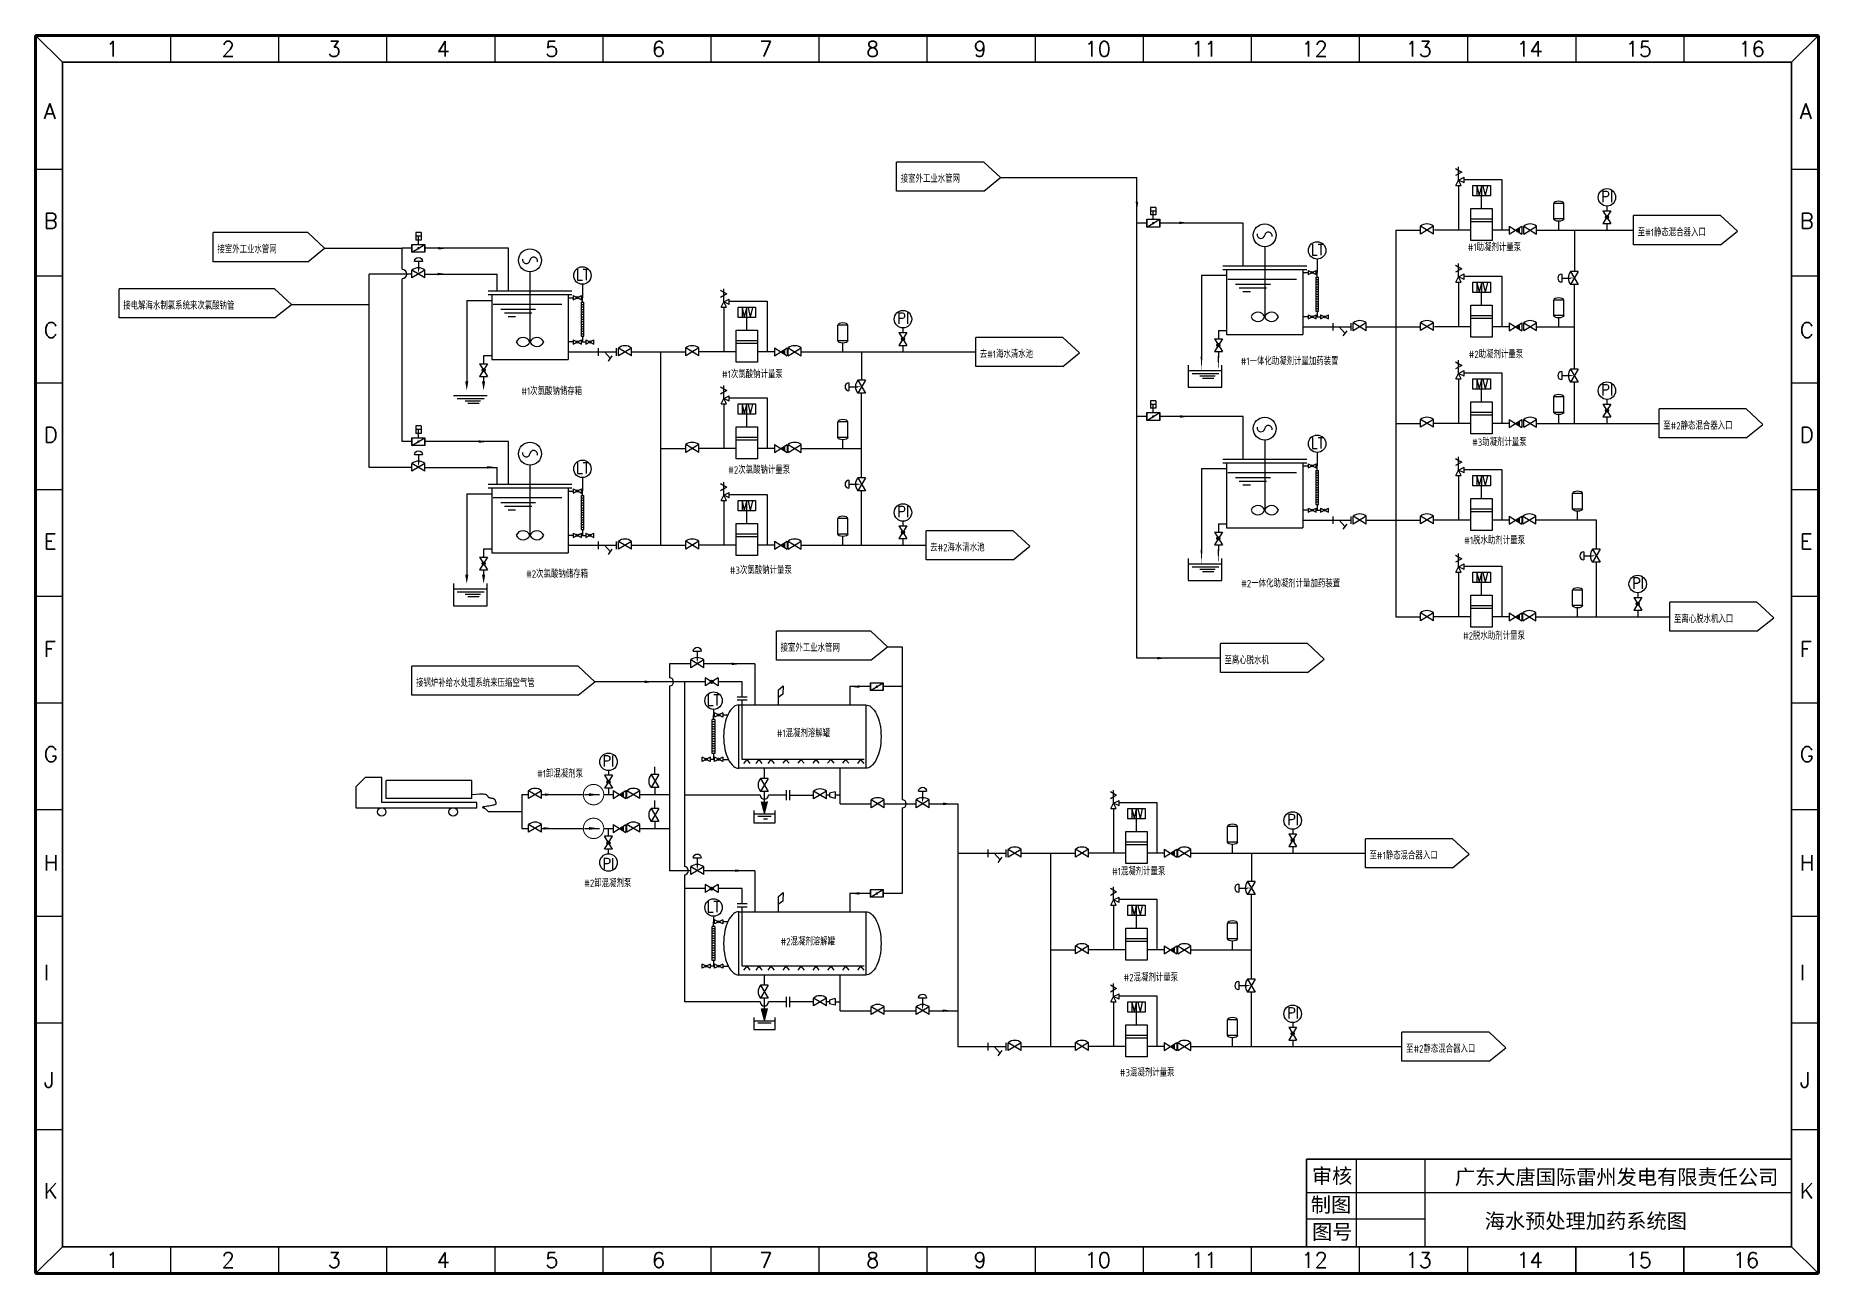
# Model space of a CAD drawing. Extents: x 5981 to 6822, y 1176 to 1761.
import ezdxf
from ezdxf.enums import TextEntityAlignment as Align

# ---------------------------------------------------------------- set-up
doc = ezdxf.new("R2010")
doc.units = 0
doc.header["$LTSCALE"] = 10
doc.header["$MEASUREMENT"] = 0
doc.layers.get('0').update_dxf_attribs({"linetype": 'CONTINUOUS'})
for name, color, linetype in [('3', 1, 'CONTINUOUS'), ('NEW', 70, 'CONTINUOUS'), ('TITLE-TEXT', 1, 'CONTINUOUS')]:
    doc.layers.add(name, color=color, linetype=linetype)
doc.styles.add('HZ', font='geditxt.shx', dxfattribs={"width": 0.7, "bigfont": 'hztxt1.shx'})
doc.styles.add('样式 1', font='', dxfattribs={"height": 2})
doc.styles.add('样式 2', font='txt.shx', dxfattribs={"height": 2})
doc.styles.add('样式 3', font='gbenor.shx', dxfattribs={"height": 3.5, "bigfont": 'gbcbig.shx'})
doc.styles.get('样式 1').set_extended_font_data('FangSong_GB2312')

msp = doc.modelspace()

# ---------------------------------------------------------------- texts
at = {"color": 7, "linetype": 'ByBlock', "lineweight": -3, "style": '样式 2'}
for s, height, p in [('1', 7.23, (6013.67, 1750.77)), ('2', 7.23, (6068.34, 1750.77)), ('3', 7.23, (6118.43, 1750.77)), ('4', 7.23, (6169.91, 1750.77)), ('5', 7.23, (6221.2, 1750.77)), ('6', 7.23, (6271.49, 1750.77)), ('7', 7.23, (6322.17, 1750.77)), ('8', 7.23, (6372.66, 1750.77)), ('9', 7.23, (6423.35, 1750.77)), ('10', 7.231, (6475.83, 1750.77)), ('11', 7.231, (6526.11, 1750.77)), ('12', 7.231, (6578.2, 1750.77)), ('13', 7.231, (6627.29, 1750.77)), ('14', 7.231, (6679.77, 1750.77)), ('15', 7.231, (6731.25, 1750.77)), ('16', 7.231, (6784.53, 1750.77)), ('A', 7.23, (5984.47, 1721.38)), ('A', 7.23, (6813.57, 1721.38)), ('B', 7.23, (5984.47, 1669.58)), ('B', 7.23, (6813.57, 1669.58)), ('C', 7.23, (5984.47, 1618.02)), ('C', 7.23, (6813.57, 1618.02)), ('D', 7.23, (5984.47, 1568.56)), ('D', 7.23, (6813.57, 1568.56)), ('E', 7.23, (5984.47, 1518.16)), ('E', 7.23, (6813.57, 1518.16)), ('F', 7.23, (5984.47, 1467.3)), ('F', 7.23, (6813.57, 1467.3)), ('G', 7.23, (5984.47, 1417.6)), ('G', 7.23, (6813.57, 1417.6)), ('H', 7.23, (5984.47, 1366.27)), ('H', 7.23, (6813.57, 1366.27)), ('I', 7.23, (5984.47, 1314.48)), ('I', 7.23, (6813.57, 1314.48)), ('J', 7.23, (5984.47, 1263.85)), ('J', 7.23, (6813.57, 1263.85)), ('K', 7.23, (5984.47, 1211.35)), ('K', 7.23, (6813.57, 1211.35)), ('1', 7.23, (6013.67, 1178.72)), ('2', 7.23, (6068.34, 1178.72)), ('3', 7.23, (6118.43, 1178.72)), ('4', 7.23, (6169.91, 1178.72)), ('5', 7.23, (6221.2, 1178.72)), ('6', 7.23, (6271.49, 1178.72)), ('7', 7.23, (6322.17, 1178.72)), ('8', 7.23, (6372.66, 1178.72)), ('9', 7.23, (6423.35, 1178.72)), ('10', 7.231, (6475.83, 1178.72)), ('11', 7.231, (6526.11, 1178.72)), ('12', 7.231, (6578.2, 1178.72)), ('13', 7.231, (6627.29, 1178.72)), ('14', 7.231, (6679.77, 1178.72)), ('15', 7.231, (6731.25, 1178.72)), ('16', 7.231, (6781.91, 1178.72))]:
    msp.add_text(s, height=height, dxfattribs=at).set_placement(p)
at = {"style": '样式 3'}
for s, p in [('接室外工业水管网', (6388.98, 1691.27)), ('接室外工业水管网', (6066.36, 1657.92)), ('接电解海水制氯系统来次氯酸钠管', (6021.92, 1631.36)), ('#1一体化助凝剂计量加药装置', (6549.54, 1605.1)), ('#1次氯酸钠计量泵', (6304.61, 1598.96)), ('#2次氯酸钠计量泵', (6307.57, 1553.74)), ('#3次氯酸钠计量泵', (6308.3, 1506.41)), ('#2一体化助凝剂计量加药装置', (6549.75, 1500.12)), ('接室外工业水管网', (6332.26, 1469.7)), ('接锅炉补给水处理系统来压缩空气管', (6160.17, 1453.12))]:
    msp.add_text(s, height=3.5, dxfattribs=at).set_placement(p)
at = {"color": 7, "ltscale": 0.3, "style": 'HZ'}
for s, height, width, p in [('MV', 4.5, 0.7, (6663.28, 1687.49)), ('PI', 5.25, 0.85, (6722.56, 1684.67)), ('LT', 5.25, 0.85, (6585.74, 1659.61)), ('LT', 5.25, 0.85, (6238.81, 1647.75)), ('MV', 4.5, 0.7, (6663.28, 1641.83)), ('MV', 4.5, 0.7, (6316.36, 1629.97)), ('PI', 5.25, 0.85, (6390.17, 1627.15)), ('MV', 4.5, 0.7, (6663.28, 1596.17)), ('PI', 5.25, 0.85, (6722.56, 1593.35)), ('MV', 4.5, 0.7, (6316.36, 1584.31)), ('LT', 5.25, 0.85, (6585.74, 1568.28)), ('LT', 5.25, 0.85, (6238.81, 1556.42)), ('MV', 4.5, 0.7, (6663.28, 1550.5)), ('MV', 4.5, 0.7, (6316.36, 1538.64)), ('PI', 5.25, 0.85, (6390.17, 1535.83)), ('MV', 4.5, 0.7, (6663.28, 1504.84)), ('PI', 5.25, 0.85, (6737.09, 1502.03)), ('LT', 5.25, 0.85, (6300.51, 1446.92)), ('PI', 5.25, 0.85, (6250.91, 1418.04)), ('MV', 4.5, 0.7, (6500.37, 1393.15)), ('PI', 5.25, 0.85, (6574.18, 1390.33)), ('PI', 5.25, 0.85, (6250.91, 1369.55)), ('LT', 5.25, 0.85, (6300.51, 1349.22)), ('MV', 4.5, 0.7, (6500.37, 1347.49)), ('MV', 4.5, 0.7, (6500.37, 1301.83)), ('PI', 5.25, 0.85, (6574.18, 1299.01))]:
    msp.add_text(s, height=height, dxfattribs=dict(at, width=width)).set_placement(p, align=Align.MIDDLE_CENTER)
at = {"color": 7, "ltscale": 0.3, "style": '样式 3'}
for s, p in [('至#1静态混合器入口', (6736.96, 1665.97)), ('去#1海水清水池', (6426.33, 1608.45)), ('至#2静态混合器入口', (6749.01, 1574.65)), ('去#2海水清水池', (6402.88, 1517.12)), ('至离心脱水机入口', (6754.08, 1483.34)), ('至离心脱水机', (6541.85, 1463.8)), ('至#1静态混合器入口', (6610.34, 1371.63)), ('至#2静态混合器入口', (6627.59, 1280.31))]:
    msp.add_text(s, height=3.5, dxfattribs=at).set_placement(p)
at = {"style": '样式 3'}
for s, p in [('#1助凝剂计量泵', (6669.3, 1660.67)), ('#2助凝剂计量泵', (6670.01, 1610.1)), ('#1次氯酸钠储存箱', (6224.2, 1592.72)), ('#3助凝剂计量泵', (6671.64, 1568.6)), ('#1脱水助剂计量泵', (6669.41, 1522.2)), ('#2次氯酸钠储存箱', (6226.73, 1506.37)), ('#2脱水助剂计量泵', (6669.1, 1477.16)), ('#1混凝剂溶解罐', (6343.07, 1431.11)), ('#1卸混凝剂泵', (6228.16, 1412.02)), ('#1混凝剂计量泵', (6501.35, 1365.85)), ('#2卸混凝剂泵', (6250.68, 1360.27)), ('#2混凝剂溶解罐', (6345.12, 1332.72)), ('#2混凝剂计量泵', (6507.1, 1315.76)), ('#3混凝剂计量泵', (6505.36, 1270.83))]:
    msp.add_text(s, height=3.5, dxfattribs=at).set_placement(p, align=Align.MIDDLE_CENTER)
at = {"color": 0, "char_height": 7, "width": 230.3996, "attachment_point": 5, "style": '样式 1'}
for s, insert in [('{\\fFangSong_GB2312|b0|i0|c134|p49;审核}', (6592.65, 1221.7)), ('广东大唐国际雷州发电有限责任公司', (6727, 1221.09)), ('{\\fFangSong_GB2312|b0|i0|c134|p49;制图}', (6592.17, 1208.04)), ('{\\fSimSun|b0|i0|c134|p2;海水预处理加药系统图}', (6712.46, 1200.39)), ('{\\fFangSong_GB2312|b0|i0|c134|p49;图号}', (6592.75, 1195.27))]:
    msp.add_mtext(s, dxfattribs=dict(at, insert=insert))

# ---------------------------------------------------------------- blocks, each defined once
blk = doc.blocks.new('A$C0587419D')
at = {"layer": 'NEW', "color": 0, "linetype": 'Continuous'}
blk.add_line((250, 400), (0, 400), dxfattribs=at)
at = {"layer": 'NEW', "color": 0}
blk.add_line((125, 400), (125, 131), dxfattribs=at)
blk.add_lwpolyline([(126, 136, 35.9, 0, 0), (126, 0, 0, 0, 0)], format="xyseb", dxfattribs=at)
at = {"layer": 'NEW', "color": 0, "linetype": 'Continuous'}
blk.add_arc((125, 399), 125, 0.1072, 179.8928, dxfattribs=at)
blk = doc.blocks.new('A$C38862A56')
at = {"color": 0}
for p, q in [((0, 0), (4, 2.5)), ((0, 2.5), (0, 0)), ((0, 2.5), (4, 0)), ((3.17, 1.98), (3.17, 0.52)), ((4, 2.5), (4, 0))]:
    blk.add_line(p, q, dxfattribs=at)
blk = doc.blocks.new('JT')
at = {"layer": 'TITLE-TEXT', "color": 0}
blk.add_lwpolyline([(-0.01, 0.1, 0.5, 0, 0), (-0.01, -3.83, 0, 0, 0)], format="xyseb", dxfattribs=at)

# ---------------------------------------------------------------- hatches: boundary and pattern name
at = {"ltscale": 0.3}
h = msp.add_hatch(color=7, dxfattribs=at)
edge = h.paths.add_edge_path()
edge.add_arc((6722.44, 1674.93), 0.75, 0, 360)
h = msp.add_hatch(color=7, dxfattribs=at)
edge = h.paths.add_edge_path()
edge.add_arc((6390.05, 1617.4), 0.75, 0, 360)
h = msp.add_hatch(color=7, dxfattribs=at)
edge = h.paths.add_edge_path()
edge.add_arc((6538.97, 1614.51), 0.75, 0, 360)
h = msp.add_hatch(color=7, dxfattribs=at)
edge = h.paths.add_edge_path()
edge.add_arc((6192.05, 1602.65), 0.75, 0, 360)
h = msp.add_hatch(color=7, dxfattribs=at)
edge = h.paths.add_edge_path()
edge.add_arc((6722.44, 1583.6), 0.75, 0, 360)
h = msp.add_hatch(color=7, dxfattribs=at)
edge = h.paths.add_edge_path()
edge.add_arc((6390.05, 1526.08), 0.75, 0, 360)
h = msp.add_hatch(color=7, dxfattribs=at)
edge = h.paths.add_edge_path()
edge.add_arc((6538.97, 1523.19), 0.75, 0, 360)
h = msp.add_hatch(color=7, dxfattribs=at)
edge = h.paths.add_edge_path()
edge.add_arc((6192.05, 1511.33), 0.75, 0, 360)
h = msp.add_hatch(color=7, dxfattribs=at)
edge = h.paths.add_edge_path()
edge.add_arc((6736.97, 1492.28), 0.75, 0, 360)
h = msp.add_hatch(color=7, dxfattribs=at)
edge = h.paths.add_edge_path()
edge.add_arc((6299.73, 1455.46), 0.75, 0, 360)
h = msp.add_hatch(color=7, dxfattribs=at)
edge = h.paths.add_edge_path()
edge.add_arc((6251.03, 1408.29), 0.75, 0, 360)
h = msp.add_hatch(color=7, dxfattribs=at)
edge = h.paths.add_edge_path()
edge.add_arc((6574.06, 1380.59), 0.75, 0, 360)
h = msp.add_hatch(color=7, dxfattribs=at)
edge = h.paths.add_edge_path()
edge.add_arc((6251.03, 1379.47), 0.75, 0, 360)
h = msp.add_hatch(color=7, dxfattribs=at)
edge = h.paths.add_edge_path()
edge.add_arc((6299.73, 1357.76), 0.75, 0, 360)
h = msp.add_hatch(color=7, dxfattribs=at)
edge = h.paths.add_edge_path()
edge.add_arc((6574.06, 1289.26), 0.75, 0, 360)

# ---------------------------------------------------------------- linework, layer by layer
at = {"color": 7, "linetype": 'ByBlock', "lineweight": 50}
for p, q in [((5980.55, 1760.69), (6822.26, 1760.69)), ((5980.55, 1176.03), (5980.55, 1760.69)), ((6822.26, 1760.69), (6822.26, 1176.03)), ((6822.26, 1176.03), (5980.55, 1176.03))]:
    msp.add_line(p, q, dxfattribs=at)
at = {"color": 7, "linetype": 'ByBlock', "lineweight": -3}
for p, q in [((5993.15, 1748.09), (5980.55, 1760.69)), ((6044.18, 1760.69), (6044.18, 1748.09)), ((6095.21, 1760.69), (6095.21, 1748.09)), ((6146.25, 1760.69), (6146.25, 1748.09)), ((6197.28, 1760.69), (6197.28, 1748.09)), ((6248.31, 1760.69), (6248.31, 1748.09)), ((6299.34, 1760.69), (6299.34, 1748.09)), ((6350.37, 1760.69), (6350.37, 1748.09)), ((6401.4, 1760.69), (6401.4, 1748.09)), ((6452.44, 1760.69), (6452.44, 1748.09)), ((6503.47, 1760.69), (6503.47, 1748.09)), ((6554.5, 1760.69), (6554.5, 1748.09)), ((6605.53, 1760.69), (6605.53, 1748.09)), ((6656.65, 1760.69), (6656.65, 1748.09)), ((6707.68, 1760.69), (6707.68, 1748.09)), ((6758.71, 1760.69), (6758.71, 1748.09)), ((6809.66, 1748.09), (6822.26, 1760.69)), ((5993.15, 1697.41), (5980.55, 1697.41)), ((6822.26, 1697.41), (6809.66, 1697.41)), ((6822.26, 1697.41), (6809.66, 1697.41)), ((5993.15, 1647), (5980.55, 1647)), ((6822.26, 1647), (6809.66, 1647)), ((5993.15, 1596.6), (5980.55, 1596.6)), ((6822.26, 1596.6), (6809.66, 1596.6)), ((5993.15, 1546.2), (5980.55, 1546.2)), ((6822.26, 1546.2), (6809.66, 1546.2)), ((5993.15, 1495.8), (5980.55, 1495.8)), ((6822.26, 1495.8), (6809.66, 1495.8)), ((5993.15, 1445.4), (5980.55, 1445.4)), ((6822.26, 1445.4), (6809.66, 1445.4)), ((5993.15, 1395), (5980.55, 1395)), ((6822.26, 1395), (6809.66, 1395)), ((5993.15, 1344.59), (5980.55, 1344.59)), ((6822.26, 1344.59), (6809.66, 1344.59)), ((5993.15, 1294.19), (5980.55, 1294.19)), ((6822.26, 1294.19), (6809.66, 1294.19)), ((5993.15, 1243.79), (5980.55, 1243.79)), ((6822.26, 1243.79), (6809.66, 1243.79)), ((5993.15, 1188.63), (5980.55, 1176.03)), ((6044.18, 1188.63), (6044.18, 1176.03)), ((6044.18, 1188.63), (6044.18, 1176.03)), ((6095.21, 1188.63), (6095.21, 1176.03)), ((6146.25, 1188.63), (6146.25, 1176.03)), ((6197.28, 1188.63), (6197.28, 1176.03)), ((6248.31, 1188.63), (6248.31, 1176.03)), ((6299.34, 1188.63), (6299.34, 1176.03)), ((6350.37, 1188.63), (6350.37, 1176.03)), ((6401.4, 1188.63), (6401.4, 1176.03)), ((6452.44, 1188.63), (6452.44, 1176.03)), ((6503.47, 1188.63), (6503.47, 1176.03)), ((6554.5, 1188.63), (6554.5, 1176.03)), ((6605.53, 1188.63), (6605.53, 1176.03)), ((6605.53, 1188.63), (6605.53, 1176.03)), ((6656.56, 1188.63), (6656.56, 1176.03)), ((6656.65, 1188.63), (6656.65, 1176.03)), ((6707.59, 1188.63), (6707.59, 1176.03)), ((6707.68, 1188.63), (6707.68, 1176.03)), ((6758.63, 1188.63), (6758.63, 1176.03)), ((6758.71, 1188.63), (6758.71, 1176.03)), ((6809.66, 1188.63), (6822.26, 1176.03))]:
    msp.add_line(p, q, dxfattribs=at)
at = {"color": 7, "linetype": 'ByBlock', "lineweight": 30}
for p, q in [((5993.15, 1748.09), (6809.66, 1748.09)), ((5993.15, 1188.63), (5993.15, 1748.09)), ((6809.66, 1748.09), (6809.66, 1188.63)), ((6809.66, 1229.9), (6580.52, 1229.9)), ((6809.66, 1188.63), (5993.15, 1188.63))]:
    msp.add_line(p, q, dxfattribs=at)
at = {"color": 5, "ltscale": 0.3}
for p, q in [((6428.16, 1700.99), (6387.05, 1700.99)), ((6387.05, 1687.26), (6387.05, 1700.99)), ((6436.07, 1693.61), (6428.16, 1700.99)), ((6428.16, 1687.26), (6436.07, 1693.61)), ((6436.07, 1693.61), (6500.51, 1693.61)), ((6500.51, 1672.11), (6500.51, 1693.61)), ((6428.16, 1687.26), (6387.05, 1687.26)), ((6500.51, 1466.65), (6500.51, 1672.11)), ((6505.15, 1672.11), (6500.51, 1672.11)), ((6550.67, 1672.11), (6511.27, 1672.11)), ((6550.67, 1652), (6550.67, 1672.11)), ((6116.92, 1660.25), (6153.58, 1660.25)), ((6153.58, 1650.25), (6153.58, 1660.25)), ((6158.23, 1660.25), (6153.58, 1660.25)), ((6203.75, 1660.25), (6164.35, 1660.25)), ((6203.75, 1640.14), (6203.75, 1660.25)), ((6153.58, 1568.94), (6153.58, 1645.87)), ((6505.15, 1580.8), (6500.51, 1580.8)), ((6550.67, 1580.8), (6511.27, 1580.8)), ((6550.67, 1560.69), (6550.67, 1580.8)), ((6158.23, 1568.94), (6153.58, 1568.94)), ((6203.75, 1568.94), (6164.35, 1568.94)), ((6203.75, 1548.83), (6203.75, 1568.94)), ((6374.92, 1479.41), (6330.32, 1479.41)), ((6330.32, 1465.68), (6330.32, 1479.41)), ((6382.83, 1472.04), (6374.92, 1479.41)), ((6374.92, 1465.68), (6330.32, 1465.68)), ((6374.92, 1465.68), (6382.83, 1472.04)), ((6382.83, 1472.04), (6389.66, 1472.04)), ((6389.66, 1472.04), (6389.66, 1399.73)), ((6539.91, 1466.65), (6500.51, 1466.65)), ((6364.94, 1453.2), (6364.94, 1444.55)), ((6374.66, 1453.2), (6364.94, 1453.2)), ((6389.66, 1453.2), (6380.78, 1453.2)), ((6389.66, 1395.87), (6389.66, 1355.5)), ((6374.66, 1355.5), (6364.94, 1355.5)), ((6364.94, 1355.5), (6364.94, 1346.85)), ((6389.66, 1355.5), (6380.78, 1355.5))]:
    msp.add_line(p, q, dxfattribs=at)
at = {"color": 7, "ltscale": 0.3}
for p, q in [((6650.9, 1697.97), (6653.86, 1696.26)), ((6653.86, 1696.26), (6650.9, 1694.55)), ((6651.08, 1689.88), (6652.38, 1692.49)), ((6652.38, 1692.49), (6652.38, 1698.68)), ((6652.38, 1692.49), (6654.99, 1693.79)), ((6653.68, 1689.88), (6652.38, 1692.49)), ((6654.99, 1691.19), (6652.38, 1692.49)), ((6654.99, 1691.19), (6654.99, 1693.79)), ((6655.26, 1692.76), (6672.84, 1692.76)), ((6672.84, 1692.76), (6672.84, 1668.83)), ((6651.08, 1689.88), (6653.68, 1689.88)), ((6652.38, 1689.88), (6652.38, 1668.93)), ((6663.28, 1679.07), (6663.28, 1685.09)), ((6506.98, 1679.55), (6506.98, 1676)), ((6509.47, 1679.55), (6506.98, 1679.55)), ((6509.47, 1677.83), (6506.98, 1677.83)), ((6509.47, 1676), (6506.98, 1676)), ((6508.23, 1673.95), (6508.23, 1677.83)), ((6509.47, 1679.55), (6509.47, 1676)), ((6658.24, 1663.95), (6658.24, 1679.07)), ((6658.24, 1679.07), (6668.32, 1679.07)), ((6668.32, 1679.07), (6668.32, 1663.95)), ((6702.04, 1681.4), (6697.3, 1681.4)), ((6697.3, 1674.08), (6697.3, 1681.4)), ((6702.04, 1674.08), (6702.04, 1681.4)), ((6720.57, 1677.93), (6724.32, 1671.93)), ((6720.57, 1677.93), (6724.32, 1677.93)), ((6724.32, 1677.93), (6720.57, 1671.93)), ((6722.44, 1680.18), (6722.44, 1677.93)), ((6776.13, 1675.68), (6735.02, 1675.68)), ((6735.02, 1661.95), (6735.02, 1675.68)), ((6784.04, 1668.31), (6776.13, 1675.68)), ((6160.06, 1667.69), (6160.06, 1664.14)), ((6162.55, 1667.69), (6160.06, 1667.69)), ((6162.55, 1667.69), (6162.55, 1664.14)), ((6505.15, 1673.95), (6511.27, 1673.95)), ((6505.15, 1670.28), (6505.15, 1673.95)), ((6505.15, 1673.95), (6511.27, 1673.95)), ((6505.15, 1670.28), (6511.27, 1673.95)), ((6505.15, 1673.95), (6505.15, 1670.28)), ((6505.15, 1673.95), (6505.15, 1670.28)), ((6511.27, 1670.28), (6505.15, 1670.28)), ((6511.27, 1670.28), (6505.15, 1670.28)), ((6511.27, 1670.28), (6511.27, 1673.95)), ((6511.27, 1673.95), (6511.27, 1670.28)), ((6622.74, 1668.82), (6622.74, 1486.17)), ((6622.74, 1668.82), (6634.41, 1668.82)), ((6634.41, 1666.99), (6634.41, 1670.67)), ((6640.53, 1670.67), (6634.41, 1666.99)), ((6640.53, 1666.99), (6634.41, 1670.67)), ((6640.53, 1666.99), (6640.53, 1670.67)), ((6658.24, 1668.83), (6641.06, 1668.83)), ((6668.32, 1674.03), (6658.24, 1674.03)), ((6668.32, 1672.77), (6658.24, 1672.77)), ((6676.32, 1668.83), (6668.32, 1668.83)), ((6683.14, 1666.99), (6689.26, 1670.67)), ((6683.14, 1670.67), (6689.26, 1666.99)), ((6683.14, 1666.99), (6683.14, 1670.67)), ((6689.26, 1666.99), (6689.26, 1670.67)), ((6689.26, 1668.82), (6735.02, 1668.82)), ((6702.04, 1674.08), (6697.3, 1674.08)), ((6699.67, 1668.82), (6699.67, 1672.99)), ((6707.07, 1668.82), (6707.07, 1649.25)), ((6720.57, 1671.93), (6724.32, 1671.93)), ((6722.44, 1671.93), (6722.44, 1668.82)), ((6776.13, 1661.95), (6784.04, 1668.31)), ((6158.23, 1662.09), (6164.35, 1662.09)), ((6158.23, 1658.42), (6158.23, 1662.09)), ((6158.23, 1662.09), (6164.35, 1662.09)), ((6158.23, 1658.42), (6164.35, 1662.09)), ((6158.23, 1662.09), (6158.23, 1658.42)), ((6158.23, 1662.09), (6158.23, 1658.42)), ((6164.35, 1658.42), (6158.23, 1658.42)), ((6164.35, 1658.42), (6158.23, 1658.42)), ((6162.55, 1665.97), (6160.06, 1665.97)), ((6162.55, 1664.14), (6160.06, 1664.14)), ((6161.3, 1662.09), (6161.3, 1665.97)), ((6164.35, 1658.42), (6164.35, 1662.09)), ((6164.35, 1662.09), (6164.35, 1658.42)), ((6668.32, 1663.95), (6658.24, 1663.95)), ((6776.13, 1661.95), (6735.02, 1661.95)), ((6164.35, 1649.92), (6158.23, 1646.25)), ((6164.35, 1646.25), (6158.23, 1649.92)), ((6158.23, 1646.25), (6158.23, 1649.92)), ((6164.35, 1646.25), (6164.35, 1649.92)), ((6541.07, 1652), (6580.67, 1652)), ((6541.07, 1650.2), (6580.67, 1650.2)), ((6542.87, 1650.2), (6542.87, 1619.52)), ((6578.87, 1650.2), (6578.87, 1619.52)), ((6585.62, 1655.11), (6585.62, 1648.77)), ((6650.9, 1652.3), (6653.86, 1650.6)), ((6653.86, 1650.6), (6650.9, 1648.89)), ((6652.38, 1646.83), (6652.38, 1653.02)), ((6158.23, 1648.08), (6137.95, 1648.08)), ((6137.95, 1556.77), (6137.95, 1648.08)), ((6164.35, 1648.08), (6198.39, 1648.08)), ((6198.39, 1640.14), (6198.39, 1648.08)), ((6213.95, 1649.14), (6213.95, 1615.99)), ((6238.7, 1643.25), (6238.7, 1636.91)), ((6531.02, 1647.5), (6531.02, 1609.27)), ((6531.02, 1647.5), (6543.02, 1647.5)), ((6575.87, 1645.51), (6543.51, 1645.51)), ((6563.52, 1643.19), (6547.03, 1643.19)), ((6561.75, 1641.43), (6548.79, 1641.43)), ((6578.87, 1648.77), (6581.3, 1648.77)), ((6581.3, 1649.73), (6581.3, 1647.81)), ((6581.3, 1649.73), (6581.3, 1647.81)), ((6581.3, 1649.73), (6585.15, 1647.81)), ((6581.3, 1647.81), (6585.15, 1649.73)), ((6581.3, 1647.81), (6585.15, 1649.73)), ((6581.3, 1649.73), (6585.15, 1647.81)), ((6584.98, 1646.62), (6584.98, 1630.57)), ((6584.98, 1646.62), (6586.25, 1646.62)), ((6585.15, 1647.81), (6585.15, 1649.73)), ((6585.15, 1647.81), (6585.15, 1649.73)), ((6585.15, 1648.77), (6585.62, 1648.77)), ((6585.3, 1645.51), (6586.25, 1645.51)), ((6585.3, 1644.37), (6586.25, 1644.37)), ((6585.3, 1643.24), (6586.25, 1643.24)), ((6585.3, 1642.04), (6586.25, 1642.04)), ((6585.62, 1646.62), (6585.62, 1648.77)), ((6586.25, 1630.57), (6586.25, 1646.62)), ((6651.08, 1644.22), (6652.38, 1646.83)), ((6651.08, 1644.22), (6653.68, 1644.22)), ((6652.38, 1646.83), (6654.99, 1648.13)), ((6653.68, 1644.22), (6652.38, 1646.83)), ((6654.99, 1645.52), (6652.38, 1646.83)), ((6652.38, 1644.22), (6652.38, 1623.27)), ((6654.99, 1645.52), (6654.99, 1648.13)), ((6655.26, 1647.1), (6672.84, 1647.1)), ((6672.84, 1647.1), (6672.84, 1623.17)), ((6705.23, 1649.25), (6708.91, 1643.14)), ((6708.91, 1649.25), (6705.23, 1643.14)), ((6708.91, 1649.25), (6705.23, 1649.25)), ((6708.91, 1643.14), (6705.23, 1643.14)), ((6707.07, 1603.18), (6707.07, 1643.14)), ((6101.29, 1633.7), (6137.95, 1633.7)), ((6184.1, 1635.64), (6184.1, 1597.41)), ((6184.1, 1635.64), (6195.95, 1635.64)), ((6194.15, 1640.14), (6233.75, 1640.14)), ((6194.15, 1638.34), (6233.75, 1638.34)), ((6195.95, 1638.34), (6195.95, 1607.66)), ((6228.95, 1633.65), (6196.59, 1633.65)), ((6231.95, 1638.34), (6231.95, 1607.66)), ((6231.95, 1636.91), (6234.38, 1636.91)), ((6234.38, 1637.87), (6234.38, 1635.95)), ((6234.38, 1637.87), (6234.38, 1635.95)), ((6234.38, 1637.87), (6238.23, 1635.95)), ((6234.38, 1635.95), (6238.23, 1637.87)), ((6234.38, 1635.95), (6238.23, 1637.87)), ((6234.38, 1637.87), (6238.23, 1635.95)), ((6238.06, 1634.76), (6238.06, 1618.71)), ((6238.06, 1634.76), (6239.33, 1634.76)), ((6238.23, 1635.95), (6238.23, 1637.87)), ((6238.23, 1635.95), (6238.23, 1637.87)), ((6238.23, 1636.91), (6238.7, 1636.91)), ((6238.38, 1633.65), (6239.33, 1633.65)), ((6238.7, 1634.76), (6238.7, 1636.91)), ((6239.33, 1618.71), (6239.33, 1634.76)), ((6303.98, 1640.44), (6306.94, 1638.74)), ((6306.94, 1638.74), (6303.98, 1637.03)), ((6304.16, 1632.36), (6305.46, 1634.97)), ((6305.46, 1634.97), (6305.46, 1641.16)), ((6305.46, 1634.97), (6308.06, 1636.27)), ((6306.76, 1632.36), (6305.46, 1634.97)), ((6308.06, 1633.66), (6305.46, 1634.97)), ((6308.06, 1633.66), (6308.06, 1636.27)), ((6308.34, 1635.24), (6325.92, 1635.24)), ((6325.92, 1635.24), (6325.92, 1611.31)), ((6554.08, 1639.67), (6550.56, 1639.67)), ((6585.3, 1640.91), (6586.25, 1640.91)), ((6585.3, 1639.77), (6586.25, 1639.77)), ((6585.3, 1638.63), (6586.25, 1638.63)), ((6585.3, 1637.5), (6586.25, 1637.5)), ((6585.3, 1636.31), (6586.25, 1636.31)), ((6585.3, 1635.17), (6586.25, 1635.17)), ((6585.3, 1634.03), (6586.25, 1634.03)), ((6658.24, 1618.29), (6658.24, 1633.41)), ((6658.24, 1633.41), (6668.32, 1633.41)), ((6663.28, 1633.41), (6663.28, 1639.43)), ((6668.32, 1633.41), (6668.32, 1618.29)), ((6702.04, 1635.74), (6697.3, 1635.74)), ((6697.3, 1628.42), (6697.3, 1635.74)), ((6702.04, 1628.42), (6702.04, 1635.74)), ((6216.59, 1631.33), (6200.11, 1631.33)), ((6214.83, 1629.57), (6201.87, 1629.57)), ((6207.16, 1627.81), (6203.63, 1627.81)), ((6238.38, 1632.51), (6239.33, 1632.51)), ((6238.38, 1631.38), (6239.33, 1631.38)), ((6238.38, 1630.18), (6239.33, 1630.18)), ((6238.38, 1629.05), (6239.33, 1629.05)), ((6238.38, 1627.91), (6239.33, 1627.91)), ((6238.38, 1626.77), (6239.33, 1626.77)), ((6238.38, 1625.64), (6239.33, 1625.64)), ((6304.16, 1632.36), (6306.76, 1632.36)), ((6305.46, 1632.36), (6305.46, 1611.41)), ((6316.36, 1621.55), (6316.36, 1627.57)), ((6581.3, 1627.84), (6578.87, 1627.84)), ((6581.3, 1628.8), (6581.3, 1626.88)), ((6581.3, 1628.8), (6581.3, 1626.88)), ((6581.3, 1628.8), (6585.15, 1626.88)), ((6581.3, 1626.88), (6585.15, 1628.8)), ((6581.3, 1626.88), (6585.15, 1628.8)), ((6581.3, 1628.8), (6585.15, 1626.88)), ((6584.98, 1630.57), (6586.25, 1630.57)), ((6585.15, 1626.88), (6585.15, 1628.8)), ((6585.15, 1626.88), (6585.15, 1628.8)), ((6585.62, 1627.84), (6585.15, 1627.84)), ((6585.3, 1632.9), (6586.25, 1632.9)), ((6585.3, 1631.76), (6586.25, 1631.76)), ((6585.62, 1630.57), (6585.62, 1627.84)), ((6585.62, 1627.84), (6587.18, 1627.84)), ((6587.18, 1628.8), (6587.18, 1626.88)), ((6587.18, 1628.8), (6587.18, 1626.88)), ((6587.18, 1628.8), (6591.03, 1626.88)), ((6587.18, 1626.88), (6591.03, 1628.8)), ((6587.18, 1626.88), (6591.03, 1628.8)), ((6587.18, 1628.8), (6591.03, 1626.88)), ((6591.03, 1626.88), (6591.03, 1628.8)), ((6591.03, 1626.88), (6591.03, 1628.8)), ((6593.2, 1621.35), (6593.2, 1624.93)), ((6601.7, 1621.35), (6601.7, 1624.93)), ((6608.79, 1621.32), (6602.67, 1624.99)), ((6608.79, 1624.99), (6602.67, 1621.32)), ((6602.67, 1621.32), (6602.67, 1624.99)), ((6608.79, 1621.32), (6608.79, 1624.99)), ((6634.41, 1621.33), (6634.41, 1625.01)), ((6640.53, 1625.01), (6634.41, 1621.33)), ((6640.53, 1621.33), (6634.41, 1625.01)), ((6640.53, 1621.33), (6640.53, 1625.01)), ((6668.32, 1628.37), (6658.24, 1628.37)), ((6668.32, 1627.11), (6658.24, 1627.11)), ((6683.14, 1621.33), (6689.26, 1625.01)), ((6683.14, 1625.01), (6689.26, 1621.33)), ((6683.14, 1621.33), (6683.14, 1625.01)), ((6689.26, 1621.33), (6689.26, 1625.01)), ((6702.04, 1628.42), (6697.3, 1628.42)), ((6699.67, 1623.16), (6699.67, 1627.32)), ((6234.38, 1616.94), (6234.38, 1615.02)), ((6234.38, 1616.94), (6234.38, 1615.02)), ((6234.38, 1616.94), (6238.23, 1615.02)), ((6234.38, 1615.02), (6238.23, 1616.94)), ((6234.38, 1615.02), (6238.23, 1616.94)), ((6234.38, 1616.94), (6238.23, 1615.02)), ((6238.06, 1618.71), (6239.33, 1618.71)), ((6238.23, 1615.02), (6238.23, 1616.94)), ((6238.23, 1615.02), (6238.23, 1616.94)), ((6238.38, 1624.45), (6239.33, 1624.45)), ((6238.38, 1623.31), (6239.33, 1623.31)), ((6238.38, 1622.17), (6239.33, 1622.17)), ((6238.38, 1621.04), (6239.33, 1621.04)), ((6238.38, 1619.9), (6239.33, 1619.9)), ((6238.7, 1618.71), (6238.7, 1615.98)), ((6240.26, 1616.94), (6240.26, 1615.02)), ((6240.26, 1616.94), (6240.26, 1615.02)), ((6240.26, 1616.94), (6244.11, 1615.02)), ((6240.26, 1615.02), (6244.11, 1616.94)), ((6240.26, 1615.02), (6244.11, 1616.94)), ((6240.26, 1616.94), (6244.11, 1615.02)), ((6244.11, 1615.02), (6244.11, 1616.94)), ((6244.11, 1615.02), (6244.11, 1616.94)), ((6311.32, 1606.43), (6311.32, 1621.55)), ((6311.32, 1621.55), (6321.4, 1621.55)), ((6321.4, 1616.51), (6311.32, 1616.51)), ((6321.4, 1621.55), (6321.4, 1606.43)), ((6364.05, 1623.88), (6359.3, 1623.88)), ((6359.3, 1616.56), (6359.3, 1623.88)), ((6364.05, 1616.56), (6359.3, 1616.56)), ((6364.05, 1616.56), (6364.05, 1623.88)), ((6388.17, 1620.4), (6391.92, 1614.4)), ((6388.17, 1620.4), (6391.92, 1620.4)), ((6391.92, 1620.4), (6388.17, 1614.4)), ((6390.05, 1622.65), (6390.05, 1620.4)), ((6465.5, 1618.16), (6424.39, 1618.16)), ((6424.39, 1604.43), (6424.39, 1618.16)), ((6473.41, 1610.79), (6465.5, 1618.16)), ((6537.1, 1617.51), (6540.85, 1611.51)), ((6537.1, 1617.51), (6540.85, 1617.51)), ((6540.85, 1617.51), (6537.1, 1611.51)), ((6538.97, 1621.4), (6542.72, 1621.4)), ((6538.97, 1621.34), (6538.97, 1617.59)), ((6542.87, 1619.52), (6578.87, 1619.52)), ((6578.87, 1623.16), (6593.2, 1623.16)), ((6593.2, 1623.16), (6601.7, 1623.16)), ((6596, 1623.14), (6598.82, 1620.05)), ((6597.88, 1618.86), (6599.76, 1621.25)), ((6608.79, 1623.16), (6634.41, 1623.16)), ((6658.24, 1623.17), (6641.06, 1623.17)), ((6668.32, 1618.29), (6658.24, 1618.29)), ((6676.32, 1623.17), (6668.32, 1623.17)), ((6689.26, 1623.16), (6707.07, 1623.16)), ((6192.05, 1609.54), (6195.8, 1609.54)), ((6192.05, 1609.48), (6192.05, 1605.73)), ((6195.95, 1607.66), (6231.95, 1607.66)), ((6234.38, 1615.98), (6231.95, 1615.98)), ((6231.95, 1611.3), (6246.28, 1611.3)), ((6238.7, 1615.98), (6238.23, 1615.98)), ((6238.7, 1615.98), (6240.26, 1615.98)), ((6246.28, 1609.49), (6246.28, 1613.07)), ((6246.28, 1611.3), (6254.77, 1611.3)), ((6249.08, 1611.28), (6251.9, 1608.19)), ((6250.96, 1607), (6252.83, 1609.39)), ((6254.77, 1609.49), (6254.77, 1613.07)), ((6261.86, 1609.46), (6255.75, 1613.13)), ((6261.86, 1613.13), (6255.75, 1609.46)), ((6255.75, 1609.46), (6255.75, 1613.13)), ((6261.86, 1609.46), (6261.86, 1613.13)), ((6261.86, 1611.3), (6275.81, 1611.3)), ((6275.81, 1519.97), (6275.81, 1611.3)), ((6275.81, 1611.3), (6287.49, 1611.3)), ((6287.49, 1609.47), (6287.49, 1613.15)), ((6293.61, 1613.15), (6287.49, 1609.47)), ((6293.61, 1609.47), (6287.49, 1613.15)), ((6293.61, 1609.47), (6293.61, 1613.15)), ((6311.32, 1611.31), (6293.61, 1611.31)), ((6321.4, 1615.25), (6311.32, 1615.25)), ((6329.4, 1611.31), (6321.4, 1611.31)), ((6335.84, 1609.47), (6341.96, 1613.15)), ((6335.84, 1613.15), (6341.96, 1609.47)), ((6335.84, 1609.47), (6335.84, 1613.15)), ((6341.96, 1609.47), (6341.96, 1613.15)), ((6341.96, 1611.3), (6424.39, 1611.3)), ((6361.68, 1611.3), (6361.68, 1615.47)), ((6370.55, 1611.3), (6370.55, 1597.93)), ((6388.17, 1614.4), (6391.92, 1614.4)), ((6390.05, 1614.4), (6390.05, 1611.3)), ((6465.5, 1604.43), (6473.41, 1610.79)), ((6537.1, 1611.51), (6540.85, 1611.51)), ((6538.97, 1611.51), (6538.97, 1609.27)), ((6190.18, 1605.65), (6193.93, 1599.65)), ((6190.18, 1605.65), (6193.93, 1605.65)), ((6193.93, 1605.65), (6190.18, 1599.65)), ((6321.4, 1606.43), (6311.32, 1606.43)), ((6465.5, 1604.43), (6424.39, 1604.43)), ((6524.75, 1605.1), (6524.75, 1594.6)), ((6524.75, 1602.57), (6540.62, 1602.57)), ((6526.56, 1601.12), (6539.17, 1601.12)), ((6530.29, 1600.03), (6537.54, 1600.03)), ((6540.62, 1594.6), (6540.62, 1605.1)), ((6650.9, 1606.64), (6653.86, 1604.93)), ((6653.86, 1604.93), (6650.9, 1603.23)), ((6651.08, 1598.56), (6652.38, 1601.16)), ((6652.38, 1601.16), (6652.38, 1607.35)), ((6652.38, 1601.16), (6654.99, 1602.47)), ((6653.68, 1598.56), (6652.38, 1601.16)), ((6654.99, 1599.86), (6652.38, 1601.16)), ((6654.99, 1599.86), (6654.99, 1602.47)), ((6655.26, 1601.44), (6672.84, 1601.44)), ((6672.84, 1601.44), (6672.84, 1577.51)), ((6303.98, 1594.78), (6306.94, 1593.07)), ((6306.94, 1593.07), (6303.98, 1591.37)), ((6305.46, 1589.3), (6305.46, 1595.49)), ((6368.71, 1597.93), (6372.39, 1591.81)), ((6372.39, 1597.93), (6368.71, 1591.81)), ((6372.39, 1597.93), (6368.71, 1597.93)), ((6372.39, 1591.81), (6368.71, 1591.81)), ((6370.55, 1551.85), (6370.55, 1591.81)), ((6524.75, 1594.6), (6540.62, 1594.6)), ((6531.56, 1598.95), (6536.81, 1598.95)), ((6651.08, 1598.56), (6653.68, 1598.56)), ((6652.38, 1598.56), (6652.38, 1577.61)), ((6663.28, 1587.75), (6663.28, 1593.76)), ((6707.07, 1577.49), (6707.07, 1597.06)), ((6177.82, 1590.71), (6193.7, 1590.71)), ((6179.64, 1589.26), (6192.25, 1589.26)), ((6184.64, 1587.09), (6189.89, 1587.09)), ((6304.16, 1586.7), (6305.46, 1589.3)), ((6304.16, 1586.7), (6306.76, 1586.7)), ((6305.46, 1589.3), (6308.06, 1590.61)), ((6306.76, 1586.7), (6305.46, 1589.3)), ((6308.06, 1588), (6305.46, 1589.3)), ((6305.46, 1586.7), (6305.46, 1565.75)), ((6308.06, 1588), (6308.06, 1590.61)), ((6308.34, 1589.58), (6325.92, 1589.58)), ((6325.92, 1589.58), (6325.92, 1565.65)), ((6505.15, 1582.64), (6511.27, 1582.64)), ((6505.15, 1578.97), (6505.15, 1582.64)), ((6505.15, 1582.64), (6511.27, 1582.64)), ((6505.15, 1578.97), (6511.27, 1582.64)), ((6505.15, 1582.64), (6505.15, 1578.97)), ((6505.15, 1582.64), (6505.15, 1578.97)), ((6506.98, 1588.24), (6506.98, 1584.69)), ((6509.47, 1588.24), (6506.98, 1588.24)), ((6509.47, 1586.52), (6506.98, 1586.52)), ((6509.47, 1584.69), (6506.98, 1584.69)), ((6508.23, 1582.64), (6508.23, 1586.52)), ((6509.47, 1588.24), (6509.47, 1584.69)), ((6511.27, 1578.97), (6511.27, 1582.64)), ((6511.27, 1582.64), (6511.27, 1578.97)), ((6658.24, 1572.63), (6658.24, 1587.75)), ((6658.24, 1587.75), (6668.32, 1587.75)), ((6668.32, 1582.71), (6658.24, 1582.71)), ((6668.32, 1587.75), (6668.32, 1572.63)), ((6702.04, 1590.07), (6697.3, 1590.07)), ((6697.3, 1582.75), (6697.3, 1590.07)), ((6702.04, 1582.75), (6697.3, 1582.75)), ((6702.04, 1582.75), (6702.04, 1590.07)), ((6720.57, 1586.6), (6724.32, 1580.6)), ((6720.57, 1586.6), (6724.32, 1586.6)), ((6724.32, 1586.6), (6720.57, 1580.6)), ((6722.44, 1588.85), (6722.44, 1586.6)), ((6788.18, 1584.36), (6747.07, 1584.36)), ((6747.07, 1570.63), (6747.07, 1584.36)), ((6796.09, 1576.98), (6788.18, 1584.36)), ((6160.06, 1576.38), (6160.06, 1572.83)), ((6162.55, 1576.38), (6160.06, 1576.38)), ((6162.55, 1574.66), (6160.06, 1574.66)), ((6161.3, 1570.78), (6161.3, 1574.66)), ((6162.55, 1576.38), (6162.55, 1572.83)), ((6311.32, 1560.77), (6311.32, 1575.89)), ((6311.32, 1575.89), (6321.4, 1575.89)), ((6316.36, 1575.89), (6316.36, 1581.9)), ((6321.4, 1575.89), (6321.4, 1560.77)), ((6364.05, 1578.21), (6359.3, 1578.21)), ((6359.3, 1570.89), (6359.3, 1578.21)), ((6364.05, 1570.89), (6364.05, 1578.21)), ((6511.27, 1578.97), (6505.15, 1578.97)), ((6511.27, 1578.97), (6505.15, 1578.97)), ((6622.74, 1577.49), (6634.41, 1577.49)), ((6634.41, 1575.67), (6634.41, 1579.34)), ((6640.53, 1579.34), (6634.41, 1575.67)), ((6640.53, 1575.67), (6634.41, 1579.34)), ((6640.53, 1575.67), (6640.53, 1579.34)), ((6658.24, 1577.51), (6640.53, 1577.51)), ((6668.32, 1581.45), (6658.24, 1581.45)), ((6676.32, 1577.51), (6668.32, 1577.51)), ((6683.14, 1575.67), (6689.26, 1579.34)), ((6683.14, 1579.34), (6689.26, 1575.67)), ((6683.14, 1575.67), (6683.14, 1579.34)), ((6689.26, 1575.67), (6689.26, 1579.34)), ((6689.26, 1577.49), (6747.07, 1577.49)), ((6699.67, 1577.49), (6699.67, 1581.66)), ((6720.57, 1580.6), (6724.32, 1580.6)), ((6722.44, 1580.6), (6722.44, 1577.49)), ((6788.18, 1570.63), (6796.09, 1576.98)), ((6158.23, 1570.78), (6164.35, 1570.78)), ((6158.23, 1567.11), (6158.23, 1570.78)), ((6158.23, 1570.78), (6164.35, 1570.78)), ((6158.23, 1567.11), (6164.35, 1570.78)), ((6158.23, 1570.78), (6158.23, 1567.11)), ((6158.23, 1570.78), (6158.23, 1567.11)), ((6164.35, 1567.11), (6158.23, 1567.11)), ((6164.35, 1567.11), (6158.23, 1567.11)), ((6162.55, 1572.83), (6160.06, 1572.83)), ((6164.35, 1567.11), (6164.35, 1570.78)), ((6164.35, 1570.78), (6164.35, 1567.11)), ((6275.81, 1565.63), (6287.49, 1565.63)), ((6287.49, 1563.81), (6287.49, 1567.49)), ((6293.61, 1567.49), (6287.49, 1563.81)), ((6293.61, 1563.81), (6287.49, 1567.49)), ((6293.61, 1563.81), (6293.61, 1567.49)), ((6311.32, 1565.65), (6293.61, 1565.65)), ((6321.4, 1570.85), (6311.32, 1570.85)), ((6321.4, 1569.59), (6311.32, 1569.59)), ((6329.4, 1565.65), (6321.4, 1565.65)), ((6335.84, 1563.81), (6341.96, 1567.49)), ((6335.84, 1567.49), (6341.96, 1563.81)), ((6335.84, 1563.81), (6335.84, 1567.49)), ((6341.96, 1563.81), (6341.96, 1567.49)), ((6341.96, 1565.63), (6370.55, 1565.63)), ((6364.05, 1570.89), (6359.3, 1570.89)), ((6361.68, 1565.63), (6361.68, 1569.8)), ((6560.87, 1569.67), (6560.87, 1536.52)), ((6668.32, 1572.63), (6658.24, 1572.63)), ((6788.18, 1570.63), (6747.07, 1570.63)), ((6164.35, 1558.61), (6158.23, 1554.94)), ((6164.35, 1554.94), (6158.23, 1558.61)), ((6158.23, 1554.94), (6158.23, 1558.61)), ((6164.35, 1554.94), (6164.35, 1558.61)), ((6213.95, 1557.81), (6213.95, 1524.66)), ((6321.4, 1560.77), (6311.32, 1560.77)), ((6541.07, 1560.67), (6580.67, 1560.67)), ((6541.07, 1558.87), (6580.67, 1558.87)), ((6542.87, 1558.87), (6542.87, 1528.2)), ((6578.87, 1558.87), (6578.87, 1528.2)), ((6578.87, 1557.45), (6581.3, 1557.45)), ((6581.3, 1558.41), (6581.3, 1556.48)), ((6581.3, 1558.41), (6581.3, 1556.48)), ((6581.3, 1558.41), (6585.15, 1556.48)), ((6581.3, 1556.48), (6585.15, 1558.41)), ((6581.3, 1556.48), (6585.15, 1558.41)), ((6581.3, 1558.41), (6585.15, 1556.48)), ((6585.15, 1556.48), (6585.15, 1558.41)), ((6585.15, 1556.48), (6585.15, 1558.41)), ((6585.15, 1557.45), (6585.62, 1557.45)), ((6585.62, 1563.78), (6585.62, 1557.45)), ((6585.62, 1555.29), (6585.62, 1557.45)), ((6650.9, 1560.98), (6653.86, 1559.27)), ((6653.86, 1559.27), (6650.9, 1557.56)), ((6652.38, 1555.5), (6652.38, 1561.69)), ((6158.23, 1556.77), (6137.95, 1556.77)), ((6164.35, 1556.76), (6198.39, 1556.76)), ((6194.15, 1548.81), (6233.75, 1548.81)), ((6198.39, 1548.83), (6198.39, 1556.77)), ((6238.7, 1551.92), (6238.7, 1545.59)), ((6303.98, 1549.12), (6306.94, 1547.41)), ((6305.46, 1543.64), (6305.46, 1549.83)), ((6368.71, 1551.85), (6372.39, 1545.73)), ((6372.39, 1551.85), (6368.71, 1545.73)), ((6372.39, 1551.85), (6368.71, 1551.85)), ((6531.02, 1556.17), (6531.02, 1517.95)), ((6531.02, 1556.17), (6543.02, 1556.17)), ((6575.87, 1554.18), (6543.51, 1554.18)), ((6563.52, 1551.87), (6547.03, 1551.87)), ((6561.75, 1550.11), (6548.79, 1550.11)), ((6584.98, 1555.29), (6584.98, 1539.25)), ((6584.98, 1555.29), (6586.25, 1555.29)), ((6585.3, 1554.18), (6586.25, 1554.18)), ((6585.3, 1553.05), (6586.25, 1553.05)), ((6585.3, 1551.91), (6586.25, 1551.91)), ((6585.3, 1550.72), (6586.25, 1550.72)), ((6585.3, 1549.58), (6586.25, 1549.58)), ((6586.25, 1539.25), (6586.25, 1555.29)), ((6651.08, 1552.9), (6652.38, 1555.5)), ((6651.08, 1552.9), (6653.68, 1552.9)), ((6652.38, 1555.5), (6654.99, 1556.8)), ((6653.68, 1552.9), (6652.38, 1555.5)), ((6654.99, 1554.2), (6652.38, 1555.5)), ((6652.38, 1552.9), (6652.38, 1531.94)), ((6654.99, 1554.2), (6654.99, 1556.8)), ((6655.26, 1555.78), (6672.84, 1555.78)), ((6672.84, 1555.78), (6672.84, 1531.84)), ((6184.1, 1544.31), (6184.1, 1506.09)), ((6184.1, 1544.31), (6195.95, 1544.31)), ((6194.15, 1547.01), (6233.75, 1547.01)), ((6195.95, 1547.01), (6195.95, 1516.34)), ((6228.95, 1542.32), (6196.59, 1542.32)), ((6231.95, 1547.01), (6231.95, 1516.34)), ((6231.95, 1545.59), (6234.38, 1545.59)), ((6234.38, 1546.55), (6234.38, 1544.62)), ((6234.38, 1546.55), (6234.38, 1544.62)), ((6234.38, 1546.55), (6238.23, 1544.62)), ((6234.38, 1544.62), (6238.23, 1546.55)), ((6234.38, 1544.62), (6238.23, 1546.55)), ((6234.38, 1546.55), (6238.23, 1544.62)), ((6238.06, 1543.43), (6238.06, 1527.39)), ((6238.06, 1543.43), (6239.33, 1543.43)), ((6238.23, 1544.62), (6238.23, 1546.55)), ((6238.23, 1544.62), (6238.23, 1546.55)), ((6238.23, 1545.59), (6238.7, 1545.59)), ((6238.38, 1542.32), (6239.33, 1542.32)), ((6238.38, 1541.19), (6239.33, 1541.19)), ((6238.7, 1543.43), (6238.7, 1545.59)), ((6239.33, 1527.39), (6239.33, 1543.43)), ((6306.94, 1547.41), (6303.98, 1545.7)), ((6304.16, 1541.04), (6305.46, 1543.64)), ((6304.16, 1541.04), (6306.76, 1541.04)), ((6305.46, 1543.64), (6308.06, 1544.95)), ((6306.76, 1541.04), (6305.46, 1543.64)), ((6308.06, 1542.34), (6305.46, 1543.64)), ((6305.46, 1541.04), (6305.46, 1520.08)), ((6308.06, 1542.34), (6308.06, 1544.95)), ((6308.34, 1543.92), (6325.92, 1543.92)), ((6325.92, 1543.92), (6325.92, 1519.99)), ((6372.39, 1545.73), (6368.71, 1545.73)), ((6370.55, 1519.97), (6370.55, 1545.73)), ((6554.08, 1548.34), (6550.56, 1548.34)), ((6585.3, 1548.45), (6586.25, 1548.45)), ((6585.3, 1547.31), (6586.25, 1547.31)), ((6585.3, 1546.17), (6586.25, 1546.17)), ((6585.3, 1544.98), (6586.25, 1544.98)), ((6585.3, 1543.85), (6586.25, 1543.85)), ((6585.3, 1542.71), (6586.25, 1542.71)), ((6585.3, 1541.57), (6586.25, 1541.57)), ((6585.3, 1540.44), (6586.25, 1540.44)), ((6658.24, 1526.97), (6658.24, 1542.09)), ((6658.24, 1542.09), (6668.32, 1542.09)), ((6663.28, 1542.09), (6663.28, 1548.1)), ((6668.32, 1542.09), (6668.32, 1526.97)), ((6710.97, 1544.41), (6706.23, 1544.41)), ((6706.23, 1537.09), (6706.23, 1544.41)), ((6710.97, 1537.09), (6710.97, 1544.41)), ((6216.59, 1540.01), (6200.11, 1540.01)), ((6214.83, 1538.25), (6201.87, 1538.25)), ((6207.16, 1536.48), (6203.63, 1536.48)), ((6238.38, 1540.05), (6239.33, 1540.05)), ((6238.38, 1538.86), (6239.33, 1538.86)), ((6238.38, 1537.72), (6239.33, 1537.72)), ((6238.38, 1536.59), (6239.33, 1536.59)), ((6238.38, 1535.45), (6239.33, 1535.45)), ((6238.38, 1534.31), (6239.33, 1534.31)), ((6238.38, 1533.12), (6239.33, 1533.12)), ((6238.38, 1531.99), (6239.33, 1531.99)), ((6316.36, 1530.23), (6316.36, 1536.24)), ((6364.05, 1532.55), (6359.3, 1532.55)), ((6359.3, 1525.23), (6359.3, 1532.55)), ((6364.05, 1525.23), (6364.05, 1532.55)), ((6581.3, 1536.51), (6578.87, 1536.51)), ((6581.3, 1537.48), (6581.3, 1535.55)), ((6581.3, 1537.48), (6581.3, 1535.55)), ((6581.3, 1537.48), (6585.15, 1535.55)), ((6581.3, 1535.55), (6585.15, 1537.48)), ((6581.3, 1535.55), (6585.15, 1537.48)), ((6581.3, 1537.48), (6585.15, 1535.55)), ((6584.98, 1539.25), (6586.25, 1539.25)), ((6585.15, 1535.55), (6585.15, 1537.48)), ((6585.15, 1535.55), (6585.15, 1537.48)), ((6585.62, 1536.51), (6585.15, 1536.51)), ((6585.62, 1539.25), (6585.62, 1536.51)), ((6585.62, 1536.51), (6587.18, 1536.51)), ((6587.18, 1537.48), (6587.18, 1535.55)), ((6587.18, 1537.48), (6587.18, 1535.55)), ((6587.18, 1537.48), (6591.03, 1535.55)), ((6587.18, 1535.55), (6591.03, 1537.48)), ((6587.18, 1535.55), (6591.03, 1537.48)), ((6587.18, 1537.48), (6591.03, 1535.55)), ((6591.03, 1535.55), (6591.03, 1537.48)), ((6591.03, 1535.55), (6591.03, 1537.48)), ((6593.2, 1530.03), (6593.2, 1533.61)), ((6601.7, 1530.03), (6601.7, 1533.61)), ((6608.79, 1529.99), (6602.67, 1533.67)), ((6608.79, 1533.67), (6602.67, 1529.99)), ((6602.67, 1529.99), (6602.67, 1533.67)), ((6608.79, 1529.99), (6608.79, 1533.67)), ((6634.41, 1530.01), (6634.41, 1533.68)), ((6640.53, 1533.68), (6634.41, 1530.01)), ((6640.53, 1530.01), (6634.41, 1533.68)), ((6640.53, 1530.01), (6640.53, 1533.68)), ((6668.32, 1537.05), (6658.24, 1537.05)), ((6668.32, 1535.79), (6658.24, 1535.79)), ((6682.76, 1530.01), (6688.88, 1533.68)), ((6682.76, 1533.68), (6688.88, 1530.01)), ((6682.76, 1530.01), (6682.76, 1533.68)), ((6688.88, 1530.01), (6688.88, 1533.68)), ((6710.97, 1537.09), (6706.23, 1537.09)), ((6708.6, 1531.83), (6708.6, 1536)), ((6234.38, 1524.65), (6231.95, 1524.65)), ((6234.38, 1525.62), (6234.38, 1523.69)), ((6234.38, 1525.62), (6234.38, 1523.69)), ((6234.38, 1525.62), (6238.23, 1523.69)), ((6234.38, 1523.69), (6238.23, 1525.62)), ((6234.38, 1523.69), (6238.23, 1525.62)), ((6234.38, 1525.62), (6238.23, 1523.69)), ((6238.06, 1527.39), (6239.33, 1527.39)), ((6238.23, 1523.69), (6238.23, 1525.62)), ((6238.23, 1523.69), (6238.23, 1525.62)), ((6238.7, 1524.65), (6238.23, 1524.65)), ((6238.38, 1530.85), (6239.33, 1530.85)), ((6238.38, 1529.71), (6239.33, 1529.71)), ((6238.38, 1528.58), (6239.33, 1528.58)), ((6238.7, 1527.39), (6238.7, 1524.65)), ((6238.7, 1524.65), (6240.26, 1524.65)), ((6240.26, 1525.62), (6240.26, 1523.69)), ((6240.26, 1525.62), (6240.26, 1523.69)), ((6240.26, 1525.62), (6244.11, 1523.69)), ((6240.26, 1523.69), (6244.11, 1525.62)), ((6240.26, 1523.69), (6244.11, 1525.62)), ((6240.26, 1525.62), (6244.11, 1523.69)), ((6244.11, 1523.69), (6244.11, 1525.62)), ((6244.11, 1523.69), (6244.11, 1525.62)), ((6311.32, 1515.11), (6311.32, 1530.23)), ((6311.32, 1530.23), (6321.4, 1530.23)), ((6321.4, 1525.19), (6311.32, 1525.19)), ((6321.4, 1523.93), (6311.32, 1523.93)), ((6321.4, 1530.23), (6321.4, 1515.11)), ((6364.05, 1525.23), (6359.3, 1525.23)), ((6361.68, 1519.97), (6361.68, 1524.14)), ((6388.17, 1529.08), (6391.92, 1523.08)), ((6388.17, 1529.08), (6391.92, 1529.08)), ((6391.92, 1529.08), (6388.17, 1523.08)), ((6390.05, 1531.33), (6390.05, 1529.08)), ((6442.05, 1526.84), (6400.94, 1526.84)), ((6400.94, 1513.11), (6400.94, 1526.84)), ((6449.97, 1519.46), (6442.05, 1526.84)), ((6537.1, 1526.19), (6540.85, 1520.19)), ((6537.1, 1526.19), (6540.85, 1526.19)), ((6540.85, 1526.19), (6537.1, 1520.19)), ((6538.97, 1530.07), (6542.72, 1530.07)), ((6538.97, 1530.01), (6538.97, 1526.26)), ((6542.87, 1528.2), (6578.87, 1528.2)), ((6578.87, 1531.83), (6593.2, 1531.83)), ((6593.2, 1531.83), (6601.7, 1531.83)), ((6596, 1531.82), (6598.82, 1528.73)), ((6597.88, 1527.53), (6599.76, 1529.92)), ((6608.79, 1531.83), (6622.74, 1531.83)), ((6622.74, 1531.83), (6634.41, 1531.83)), ((6658.24, 1531.84), (6640.53, 1531.84)), ((6668.32, 1526.97), (6658.24, 1526.97)), ((6676.32, 1531.84), (6668.32, 1531.84)), ((6717.47, 1518.05), (6717.47, 1531.83)), ((6192.05, 1518.21), (6195.8, 1518.21)), ((6192.05, 1518.15), (6192.05, 1514.4)), ((6195.95, 1516.34), (6231.95, 1516.34)), ((6231.95, 1519.97), (6246.28, 1519.97)), ((6246.28, 1518.17), (6246.28, 1521.75)), ((6246.28, 1519.97), (6254.77, 1519.97)), ((6249.08, 1519.96), (6251.9, 1516.87)), ((6250.96, 1515.67), (6252.83, 1518.06)), ((6254.77, 1518.17), (6254.77, 1521.75)), ((6261.86, 1518.13), (6255.75, 1521.81)), ((6261.86, 1521.81), (6255.75, 1518.13)), ((6255.75, 1518.13), (6255.75, 1521.81)), ((6261.86, 1518.13), (6261.86, 1521.81)), ((6261.86, 1519.97), (6275.81, 1519.97)), ((6275.81, 1519.97), (6287.49, 1519.97)), ((6287.49, 1518.15), (6287.49, 1521.82)), ((6293.61, 1521.82), (6287.49, 1518.15)), ((6293.61, 1518.15), (6287.49, 1521.82)), ((6293.61, 1518.15), (6293.61, 1521.82)), ((6311.32, 1519.99), (6293.61, 1519.99)), ((6321.4, 1515.11), (6311.32, 1515.11)), ((6329.4, 1519.99), (6321.4, 1519.99)), ((6335.84, 1518.15), (6341.96, 1521.82)), ((6335.84, 1521.82), (6341.96, 1518.15)), ((6335.84, 1518.15), (6335.84, 1521.82)), ((6341.96, 1518.15), (6341.96, 1521.82)), ((6341.96, 1519.97), (6400.94, 1519.97)), ((6388.17, 1523.08), (6391.92, 1523.08)), ((6390.05, 1523.08), (6390.05, 1519.97)), ((6442.05, 1513.11), (6449.97, 1519.46)), ((6537.1, 1520.19), (6540.85, 1520.19)), ((6538.97, 1520.19), (6538.97, 1517.95)), ((6650.9, 1515.32), (6653.86, 1513.61)), ((6652.38, 1509.84), (6652.38, 1516.03)), ((6715.63, 1518.05), (6719.31, 1511.93)), ((6719.31, 1518.05), (6715.63, 1511.93)), ((6719.31, 1518.05), (6715.63, 1518.05)), ((6190.18, 1514.33), (6193.93, 1508.33)), ((6190.18, 1514.33), (6193.93, 1514.33)), ((6193.93, 1514.33), (6190.18, 1508.33)), ((6190.18, 1508.33), (6193.93, 1508.33)), ((6192.05, 1508.33), (6192.05, 1506.09)), ((6442.05, 1513.11), (6400.94, 1513.11)), ((6524.75, 1513.78), (6524.75, 1503.28)), ((6524.75, 1511.24), (6540.62, 1511.24)), ((6526.56, 1509.8), (6539.17, 1509.8)), ((6530.29, 1508.71), (6537.54, 1508.71)), ((6531.56, 1507.62), (6536.81, 1507.62)), ((6540.62, 1503.28), (6540.62, 1513.78)), ((6653.86, 1513.61), (6650.9, 1511.9)), ((6651.08, 1507.23), (6652.38, 1509.84)), ((6651.08, 1507.23), (6653.68, 1507.23)), ((6652.38, 1509.84), (6654.99, 1511.14)), ((6653.68, 1507.23), (6652.38, 1509.84)), ((6654.99, 1508.54), (6652.38, 1509.84)), ((6652.38, 1507.23), (6652.38, 1486.28)), ((6654.99, 1508.54), (6654.99, 1511.14)), ((6655.26, 1510.11), (6672.84, 1510.11)), ((6672.84, 1510.11), (6672.84, 1486.18)), ((6719.31, 1511.93), (6715.63, 1511.93)), ((6717.47, 1486.17), (6717.47, 1511.93)), ((6177.82, 1501.92), (6177.82, 1491.42)), ((6177.82, 1499.38), (6193.7, 1499.38)), ((6193.7, 1491.42), (6193.7, 1501.92)), ((6524.75, 1503.28), (6540.62, 1503.28)), ((6663.28, 1496.42), (6663.28, 1502.44)), ((6710.97, 1498.75), (6706.23, 1498.75)), ((6706.23, 1491.43), (6706.23, 1498.75)), ((6710.97, 1491.43), (6710.97, 1498.75)), ((6177.82, 1491.42), (6193.7, 1491.42)), ((6179.64, 1497.94), (6192.25, 1497.94)), ((6183.37, 1496.85), (6190.62, 1496.85)), ((6184.64, 1495.76), (6189.89, 1495.76)), ((6658.24, 1481.3), (6658.24, 1496.42)), ((6658.24, 1496.42), (6668.32, 1496.42)), ((6668.32, 1491.38), (6658.24, 1491.38)), ((6668.32, 1490.12), (6658.24, 1490.12)), ((6668.32, 1496.42), (6668.32, 1481.3)), ((6710.97, 1491.43), (6706.23, 1491.43)), ((6708.6, 1486.17), (6708.6, 1490.34)), ((6735.1, 1495.28), (6738.85, 1489.28)), ((6735.1, 1495.28), (6738.85, 1495.28)), ((6738.85, 1495.28), (6735.1, 1489.28)), ((6736.97, 1497.53), (6736.97, 1495.28)), ((6793.25, 1493.05), (6752.14, 1493.05)), ((6752.14, 1479.32), (6752.14, 1493.05)), ((6801.17, 1485.67), (6793.25, 1493.05)), ((6622.74, 1486.17), (6634.41, 1486.17)), ((6634.41, 1484.34), (6634.41, 1488.02)), ((6640.53, 1488.02), (6634.41, 1484.34)), ((6640.53, 1484.34), (6634.41, 1488.02)), ((6640.53, 1484.34), (6640.53, 1488.02)), ((6658.24, 1486.18), (6640.53, 1486.18)), ((6676.32, 1486.18), (6668.32, 1486.18)), ((6682.76, 1484.34), (6688.88, 1488.02)), ((6682.76, 1488.02), (6688.88, 1484.34)), ((6682.76, 1484.34), (6682.76, 1488.02)), ((6688.88, 1484.34), (6688.88, 1488.02)), ((6735.1, 1489.28), (6738.85, 1489.28)), ((6736.97, 1489.28), (6736.97, 1486.17)), ((6793.25, 1479.32), (6801.17, 1485.67)), ((6581.02, 1473.51), (6539.91, 1473.51)), ((6539.91, 1459.79), (6539.91, 1473.51)), ((6588.93, 1466.14), (6581.02, 1473.51)), ((6668.32, 1481.3), (6658.24, 1481.3)), ((6793.25, 1479.32), (6752.14, 1479.32)), ((6295.98, 1465.8), (6289.86, 1462.12)), ((6289.86, 1462.12), (6289.86, 1465.8)), ((6295.98, 1462.12), (6289.86, 1465.8)), ((6295.98, 1462.12), (6295.98, 1465.8)), ((6581.02, 1459.79), (6588.93, 1466.14)), ((6279.85, 1463.94), (6279.85, 1457.39)), ((6289.86, 1463.94), (6279.85, 1463.94)), ((6320.15, 1463.94), (6295.98, 1463.94)), ((6302.73, 1457.34), (6296.73, 1453.59)), ((6296.73, 1457.34), (6296.73, 1453.59)), ((6302.73, 1453.59), (6296.73, 1457.34)), ((6302.73, 1457.34), (6302.73, 1453.59)), ((6320.15, 1463.94), (6320.15, 1444.55)), ((6581.02, 1459.79), (6539.91, 1459.79)), ((6279.85, 1453.53), (6279.85, 1366.25)), ((6311.7, 1448.42), (6316.48, 1448.42)), ((6331.09, 1451.58), (6333.55, 1453.59)), ((6331.09, 1451.58), (6331.09, 1444.55)), ((6333.34, 1449.61), (6331.09, 1448.02)), ((6333.55, 1453.59), (6333.34, 1449.61)), ((6374.66, 1455.04), (6380.78, 1455.04)), ((6374.66, 1451.36), (6374.66, 1455.04)), ((6374.66, 1455.04), (6380.78, 1455.04)), ((6374.66, 1451.36), (6380.78, 1455.04)), ((6374.66, 1455.04), (6374.66, 1451.36)), ((6374.66, 1455.04), (6374.66, 1451.36)), ((6380.78, 1451.36), (6374.66, 1451.36)), ((6380.78, 1451.36), (6374.66, 1451.36)), ((6380.78, 1451.36), (6380.78, 1455.04)), ((6380.78, 1455.04), (6380.78, 1451.36)), ((6300.63, 1442.42), (6300.63, 1439.77)), ((6300.63, 1437.61), (6300.63, 1439.77)), ((6301.1, 1439.77), (6300.63, 1439.77)), ((6301.1, 1438.8), (6301.1, 1440.73)), ((6301.1, 1438.8), (6301.1, 1440.73)), ((6304.95, 1440.73), (6301.1, 1438.8)), ((6304.95, 1438.8), (6301.1, 1440.73)), ((6304.95, 1438.8), (6301.1, 1440.73)), ((6304.95, 1440.73), (6301.1, 1438.8)), ((6304.95, 1440.73), (6304.95, 1438.8)), ((6304.95, 1440.73), (6304.95, 1438.8)), ((6307.31, 1439.77), (6304.95, 1439.77)), ((6311.7, 1446.88), (6316.48, 1446.88)), ((6312.62, 1444.55), (6372.47, 1444.55)), ((6312.62, 1414.63), (6312.62, 1444.55)), ((6372.47, 1444.55), (6372.47, 1414.63)), ((6300, 1421.57), (6300, 1437.61)), ((6301.27, 1437.61), (6300, 1437.61)), ((6300.95, 1436.5), (6300, 1436.5)), ((6300.95, 1435.37), (6300, 1435.37)), ((6300.95, 1434.23), (6300, 1434.23)), ((6300.95, 1433.04), (6300, 1433.04)), ((6300.95, 1431.9), (6300, 1431.9)), ((6301.27, 1437.61), (6301.27, 1421.57)), ((6300.95, 1430.77), (6300, 1430.77)), ((6300.95, 1429.63), (6300, 1429.63)), ((6300.95, 1428.5), (6300, 1428.5)), ((6300.95, 1427.3), (6300, 1427.3)), ((6300.95, 1426.17), (6300, 1426.17)), ((6300.95, 1425.03), (6300, 1425.03)), ((6300.95, 1423.89), (6300, 1423.89)), ((6300.95, 1422.76), (6300, 1422.76)), ((6272.94, 1411.61), (6272.94, 1415.36)), ((6295.22, 1417.87), (6295.22, 1419.8)), ((6295.22, 1417.87), (6295.22, 1419.8)), ((6299.07, 1419.8), (6295.22, 1417.87)), ((6299.07, 1417.87), (6295.22, 1419.8)), ((6299.07, 1417.87), (6295.22, 1419.8)), ((6299.07, 1419.8), (6295.22, 1417.87)), ((6299.07, 1419.8), (6299.07, 1417.87)), ((6299.07, 1419.8), (6299.07, 1417.87)), ((6300.63, 1418.84), (6299.07, 1418.84)), ((6301.27, 1421.57), (6300, 1421.57)), ((6300.63, 1421.57), (6300.63, 1418.84)), ((6300.63, 1418.84), (6301.1, 1418.84)), ((6301.1, 1417.87), (6301.1, 1419.8)), ((6301.1, 1417.87), (6301.1, 1419.8)), ((6304.95, 1419.8), (6301.1, 1417.87)), ((6304.95, 1417.87), (6301.1, 1419.8)), ((6304.95, 1417.87), (6301.1, 1419.8)), ((6304.95, 1419.8), (6301.1, 1417.87)), ((6304.95, 1419.8), (6304.95, 1417.87)), ((6304.95, 1419.8), (6304.95, 1417.87)), ((6304.95, 1418.84), (6307.58, 1418.84)), ((6372.47, 1414.63), (6312.62, 1414.63)), ((6324.61, 1409.8), (6324.61, 1414.63)), ((6360.48, 1397.8), (6360.48, 1414.63)), ((6186.54, 1408.78), (6146, 1408.78)), ((6146, 1400.39), (6146, 1408.78)), ((6186.54, 1400.39), (6186.54, 1408.78)), ((6252.9, 1411.29), (6249.15, 1405.29)), ((6252.9, 1411.29), (6249.15, 1411.29)), ((6249.15, 1411.29), (6252.9, 1405.29)), ((6251.03, 1413.54), (6251.03, 1411.29)), ((6271.1, 1411.61), (6274.78, 1405.49)), ((6274.78, 1411.61), (6271.1, 1411.61)), ((6274.78, 1411.61), (6271.1, 1405.49)), ((6326.45, 1409.8), (6322.77, 1409.8)), ((6326.45, 1409.8), (6322.77, 1403.68)), ((6322.77, 1409.8), (6326.45, 1403.68)), ((6186.54, 1400.39), (6146, 1400.39)), ((6188.82, 1396), (6188.82, 1398.39)), ((6210.18, 1402.18), (6210.18, 1386.22)), ((6210.18, 1402.18), (6213.31, 1402.18)), ((6210.18, 1402.18), (6210.18, 1386.22)), ((6219.43, 1404.03), (6213.31, 1400.36)), ((6213.31, 1400.36), (6213.31, 1404.03)), ((6219.43, 1400.36), (6213.31, 1404.03)), ((6219.43, 1400.36), (6219.43, 1404.03)), ((6219.43, 1402.18), (6239.14, 1402.18)), ((6239.7, 1402.16), (6246.82, 1402.16)), ((6248.78, 1402.18), (6253.27, 1402.18)), ((6252.9, 1405.29), (6249.15, 1405.29)), ((6251.03, 1405.29), (6251.03, 1402.18)), ((6265.83, 1404.03), (6259.71, 1400.36)), ((6259.71, 1400.36), (6259.71, 1404.03)), ((6265.83, 1400.36), (6259.71, 1404.03)), ((6265.83, 1400.36), (6265.83, 1404.03)), ((6265.83, 1402.18), (6279.85, 1402.18)), ((6274.78, 1405.49), (6271.1, 1405.49)), ((6272.94, 1405.49), (6272.94, 1402.18)), ((6272.94, 1395.65), (6272.94, 1399.4)), ((6326.45, 1403.68), (6322.77, 1403.68)), ((6323.16, 1398.86), (6324.61, 1393.07)), ((6324.61, 1398.86), (6324.61, 1403.68)), ((6324.61, 1393.07), (6326.05, 1398.86)), ((6334.97, 1404.33), (6334.97, 1399.55)), ((6336.52, 1404.33), (6336.52, 1399.55)), ((6347.83, 1400.12), (6347.83, 1403.79)), ((6353.95, 1400.12), (6347.83, 1403.79)), ((6353.95, 1403.79), (6347.83, 1400.12)), ((6353.95, 1400.12), (6353.95, 1403.79)), ((6357.99, 1403.52), (6355.31, 1402.79)), ((6355.31, 1402.79), (6355.31, 1401.09)), ((6357.99, 1400.37), (6355.31, 1401.09)), ((6357.99, 1403.52), (6357.99, 1400.37)), ((6360.48, 1397.8), (6375.07, 1397.8)), ((6375.07, 1395.97), (6375.07, 1399.65)), ((6381.19, 1395.97), (6375.07, 1399.65)), ((6381.19, 1399.65), (6375.07, 1395.97)), ((6381.19, 1395.97), (6381.19, 1399.65)), ((6381.19, 1397.8), (6396.23, 1397.8)), ((6396.23, 1395.97), (6396.23, 1399.65)), ((6402.35, 1395.97), (6396.23, 1399.65)), ((6402.35, 1399.65), (6396.23, 1395.97)), ((6402.35, 1395.97), (6402.35, 1399.65)), ((6402.35, 1397.8), (6415.97, 1397.8)), ((6415.97, 1397.8), (6415.97, 1300.1)), ((6487.99, 1403.63), (6490.95, 1401.92)), ((6490.95, 1401.92), (6487.99, 1400.21)), ((6488.17, 1395.54), (6489.47, 1398.15)), ((6489.47, 1398.15), (6489.47, 1404.34)), ((6489.47, 1398.15), (6492.08, 1399.45)), ((6490.78, 1395.54), (6489.47, 1398.15)), ((6492.08, 1396.85), (6489.47, 1398.15)), ((6492.08, 1396.85), (6492.08, 1399.45)), ((6492.35, 1398.42), (6509.93, 1398.42)), ((6509.93, 1398.42), (6509.93, 1374.49)), ((6194.15, 1394.2), (6210.18, 1394.2)), ((6271.1, 1395.65), (6274.78, 1389.53)), ((6274.78, 1395.65), (6271.1, 1395.65)), ((6274.78, 1395.65), (6271.1, 1389.53)), ((6274.78, 1389.53), (6271.1, 1389.53)), ((6272.94, 1389.53), (6272.94, 1386.22)), ((6319.58, 1394.63), (6319.58, 1388.86)), ((6319.58, 1393.07), (6329.64, 1393.07)), ((6319.58, 1388.86), (6329.64, 1388.86)), ((6327.81, 1391.88), (6321.5, 1391.88)), ((6324.23, 1390.69), (6326.11, 1390.69)), ((6329.64, 1388.86), (6329.64, 1394.63)), ((6488.17, 1395.54), (6490.78, 1395.54)), ((6489.47, 1395.54), (6489.47, 1374.59)), ((6500.37, 1384.73), (6500.37, 1390.75)), ((6210.18, 1386.22), (6213.31, 1386.22)), ((6219.43, 1388.07), (6213.31, 1384.4)), ((6219.43, 1384.4), (6213.31, 1388.07)), ((6213.31, 1384.4), (6213.31, 1388.07)), ((6219.43, 1384.4), (6219.43, 1388.07)), ((6219.43, 1386.22), (6239.14, 1386.22)), ((6239.7, 1386.2), (6246.82, 1386.2)), ((6248.78, 1386.22), (6253.27, 1386.22)), ((6252.9, 1376.47), (6249.15, 1382.47)), ((6252.9, 1382.47), (6249.15, 1382.47)), ((6249.15, 1376.47), (6252.9, 1382.47)), ((6251.03, 1382.47), (6251.03, 1386.22)), ((6265.83, 1388.07), (6259.71, 1384.4)), ((6259.71, 1384.4), (6259.71, 1388.07)), ((6265.83, 1384.4), (6259.71, 1388.07)), ((6265.83, 1384.4), (6265.83, 1388.07)), ((6265.83, 1386.22), (6279.85, 1386.22)), ((6495.33, 1369.61), (6495.33, 1384.73)), ((6495.33, 1384.73), (6505.41, 1384.73)), ((6505.41, 1384.73), (6505.41, 1369.61)), ((6548.06, 1387.06), (6543.32, 1387.06)), ((6543.32, 1379.74), (6543.32, 1387.06)), ((6548.06, 1379.74), (6548.06, 1387.06)), ((6572.19, 1383.59), (6575.94, 1377.59)), ((6572.19, 1383.59), (6575.94, 1383.59)), ((6575.94, 1383.59), (6572.19, 1377.59)), ((6574.06, 1385.84), (6574.06, 1383.59)), ((6649.51, 1381.34), (6608.4, 1381.34)), ((6608.4, 1367.61), (6608.4, 1381.34)), ((6657.43, 1373.97), (6649.51, 1381.34)), ((6252.9, 1376.47), (6249.15, 1376.47)), ((6251.03, 1374.22), (6251.03, 1376.47)), ((6415.97, 1374.48), (6430.29, 1374.48)), ((6430.29, 1372.67), (6430.29, 1376.25)), ((6430.29, 1374.48), (6438.79, 1374.48)), ((6433.09, 1374.46), (6435.91, 1371.37)), ((6434.98, 1370.18), (6436.85, 1372.57)), ((6438.79, 1372.67), (6438.79, 1376.25)), ((6445.88, 1372.64), (6439.76, 1376.32)), ((6445.88, 1376.32), (6439.76, 1372.64)), ((6439.76, 1372.64), (6439.76, 1376.32)), ((6445.88, 1372.64), (6445.88, 1376.32)), ((6445.88, 1374.48), (6459.83, 1374.48)), ((6459.83, 1283.15), (6459.83, 1374.48)), ((6459.83, 1374.48), (6471.51, 1374.48)), ((6471.51, 1372.65), (6471.51, 1376.33)), ((6477.63, 1376.33), (6471.51, 1372.65)), ((6477.63, 1372.65), (6471.51, 1376.33)), ((6477.63, 1372.65), (6477.63, 1376.33)), ((6495.33, 1374.49), (6477.63, 1374.49)), ((6505.41, 1379.69), (6495.33, 1379.69)), ((6505.41, 1378.43), (6495.33, 1378.43)), ((6513.42, 1374.49), (6505.41, 1374.49)), ((6519.86, 1372.65), (6525.98, 1376.33)), ((6519.86, 1376.33), (6525.98, 1372.65)), ((6519.86, 1372.65), (6519.86, 1376.33)), ((6525.98, 1372.65), (6525.98, 1376.33)), ((6525.98, 1374.48), (6608.4, 1374.48)), ((6548.06, 1379.74), (6543.32, 1379.74)), ((6545.69, 1374.48), (6545.69, 1378.65)), ((6554.57, 1374.48), (6554.57, 1361.11)), ((6572.19, 1377.59), (6575.94, 1377.59)), ((6574.06, 1377.59), (6574.06, 1374.48)), ((6649.51, 1367.61), (6657.43, 1373.97)), ((6289.86, 1366.25), (6279.85, 1366.25)), ((6295.98, 1368.1), (6289.86, 1364.42)), ((6289.86, 1364.42), (6289.86, 1368.1)), ((6295.98, 1364.42), (6289.86, 1368.1)), ((6295.98, 1364.42), (6295.98, 1368.1)), ((6320.15, 1366.25), (6295.98, 1366.25)), ((6320.15, 1366.25), (6320.15, 1346.85)), ((6505.41, 1369.61), (6495.33, 1369.61)), ((6649.51, 1367.61), (6608.4, 1367.61)), ((6302.73, 1359.64), (6296.73, 1355.89)), ((6296.73, 1359.64), (6296.73, 1355.89)), ((6302.73, 1355.89), (6296.73, 1359.64)), ((6302.73, 1359.64), (6302.73, 1355.89)), ((6331.09, 1353.88), (6333.55, 1355.89)), ((6333.55, 1355.89), (6333.34, 1351.91)), ((6374.66, 1357.34), (6380.78, 1357.34)), ((6374.66, 1353.66), (6374.66, 1357.34)), ((6374.66, 1357.34), (6380.78, 1357.34)), ((6374.66, 1353.66), (6380.78, 1357.34)), ((6374.66, 1357.34), (6374.66, 1353.66)), ((6374.66, 1357.34), (6374.66, 1353.66)), ((6380.78, 1353.66), (6380.78, 1357.34)), ((6380.78, 1357.34), (6380.78, 1353.66)), ((6487.99, 1357.96), (6490.95, 1356.26)), ((6490.95, 1356.26), (6487.99, 1354.55)), ((6489.47, 1352.49), (6489.47, 1358.68)), ((6552.73, 1361.11), (6556.4, 1354.99)), ((6556.4, 1361.11), (6552.73, 1354.99)), ((6556.4, 1361.11), (6552.73, 1361.11)), ((6311.7, 1350.72), (6316.48, 1350.72)), ((6311.7, 1349.18), (6316.48, 1349.18)), ((6312.62, 1346.85), (6372.47, 1346.85)), ((6312.62, 1316.93), (6312.62, 1346.85)), ((6331.09, 1353.88), (6331.09, 1346.85)), ((6333.34, 1351.91), (6331.09, 1350.32)), ((6372.47, 1346.85), (6372.47, 1316.93)), ((6380.78, 1353.66), (6374.66, 1353.66)), ((6380.78, 1353.66), (6374.66, 1353.66)), ((6488.17, 1349.88), (6489.47, 1352.49)), ((6488.17, 1349.88), (6490.78, 1349.88)), ((6489.47, 1352.49), (6492.08, 1353.79)), ((6490.78, 1349.88), (6489.47, 1352.49)), ((6492.08, 1351.18), (6489.47, 1352.49)), ((6489.47, 1349.88), (6489.47, 1328.93)), ((6492.08, 1351.18), (6492.08, 1353.79)), ((6492.35, 1352.76), (6509.93, 1352.76)), ((6509.93, 1352.76), (6509.93, 1328.83)), ((6556.4, 1354.99), (6552.73, 1354.99)), ((6554.57, 1315.03), (6554.57, 1354.99)), ((6300, 1323.87), (6300, 1339.91)), ((6301.27, 1339.91), (6300, 1339.91)), ((6300.95, 1338.81), (6300, 1338.81)), ((6300.63, 1344.72), (6300.63, 1342.07)), ((6300.63, 1339.91), (6300.63, 1342.07)), ((6301.1, 1342.07), (6300.63, 1342.07)), ((6301.1, 1341.11), (6301.1, 1343.03)), ((6301.1, 1341.11), (6301.1, 1343.03)), ((6304.95, 1343.03), (6301.1, 1341.11)), ((6304.95, 1341.11), (6301.1, 1343.03)), ((6304.95, 1341.11), (6301.1, 1343.03)), ((6304.95, 1343.03), (6301.1, 1341.11)), ((6301.27, 1339.91), (6301.27, 1323.87)), ((6304.95, 1343.03), (6304.95, 1341.11)), ((6304.95, 1343.03), (6304.95, 1341.11)), ((6307.31, 1342.07), (6304.95, 1342.07)), ((6495.33, 1323.95), (6495.33, 1339.07)), ((6495.33, 1339.07), (6505.41, 1339.07)), ((6500.37, 1339.07), (6500.37, 1345.09)), ((6505.41, 1339.07), (6505.41, 1323.95)), ((6548.06, 1341.4), (6543.32, 1341.4)), ((6543.32, 1334.08), (6543.32, 1341.4)), ((6548.06, 1334.08), (6548.06, 1341.4)), ((6300.95, 1337.67), (6300, 1337.67)), ((6300.95, 1336.53), (6300, 1336.53)), ((6300.95, 1335.34), (6300, 1335.34)), ((6300.95, 1334.2), (6300, 1334.2)), ((6300.95, 1333.07), (6300, 1333.07)), ((6300.95, 1331.93), (6300, 1331.93)), ((6300.95, 1330.8), (6300, 1330.8)), ((6471.51, 1326.99), (6471.51, 1330.67)), ((6477.63, 1330.67), (6471.51, 1326.99)), ((6477.63, 1326.99), (6471.51, 1330.67)), ((6477.63, 1326.99), (6477.63, 1330.67)), ((6505.41, 1334.03), (6495.33, 1334.03)), ((6505.41, 1332.77), (6495.33, 1332.77)), ((6519.86, 1326.99), (6525.98, 1330.67)), ((6519.86, 1330.67), (6525.98, 1326.99)), ((6519.86, 1326.99), (6519.86, 1330.67)), ((6525.98, 1326.99), (6525.98, 1330.67)), ((6548.06, 1334.08), (6543.32, 1334.08)), ((6545.69, 1328.82), (6545.69, 1332.99)), ((6295.22, 1320.17), (6295.22, 1322.1)), ((6295.22, 1320.17), (6295.22, 1322.1)), ((6299.07, 1322.1), (6295.22, 1320.17)), ((6299.07, 1320.17), (6295.22, 1322.1)), ((6299.07, 1320.17), (6295.22, 1322.1)), ((6299.07, 1322.1), (6295.22, 1320.17)), ((6299.07, 1322.1), (6299.07, 1320.17)), ((6299.07, 1322.1), (6299.07, 1320.17)), ((6300.95, 1329.6), (6300, 1329.6)), ((6300.95, 1328.47), (6300, 1328.47)), ((6300.95, 1327.33), (6300, 1327.33)), ((6300.95, 1326.2), (6300, 1326.2)), ((6300.95, 1325.06), (6300, 1325.06)), ((6301.27, 1323.87), (6300, 1323.87)), ((6300.63, 1323.87), (6300.63, 1321.14)), ((6301.1, 1320.17), (6301.1, 1322.1)), ((6301.1, 1320.17), (6301.1, 1322.1)), ((6304.95, 1322.1), (6301.1, 1320.17)), ((6304.95, 1320.17), (6301.1, 1322.1)), ((6304.95, 1320.17), (6301.1, 1322.1)), ((6304.95, 1322.1), (6301.1, 1320.17)), ((6304.95, 1322.1), (6304.95, 1320.17)), ((6304.95, 1322.1), (6304.95, 1320.17)), ((6459.83, 1328.82), (6471.51, 1328.82)), ((6495.33, 1328.83), (6477.63, 1328.83)), ((6505.41, 1323.95), (6495.33, 1323.95)), ((6513.42, 1328.83), (6505.41, 1328.83)), ((6525.98, 1328.82), (6554.57, 1328.82)), ((6300.63, 1321.14), (6299.07, 1321.14)), ((6300.63, 1321.14), (6301.1, 1321.14)), ((6304.95, 1321.14), (6307.58, 1321.14)), ((6372.47, 1316.93), (6312.62, 1316.93)), ((6324.61, 1312.1), (6324.61, 1316.93)), ((6360.48, 1300.1), (6360.48, 1316.93)), ((6552.73, 1315.03), (6556.4, 1308.91)), ((6556.4, 1315.03), (6552.73, 1308.91)), ((6556.4, 1315.03), (6552.73, 1315.03)), ((6326.45, 1312.1), (6322.77, 1312.1)), ((6322.77, 1312.1), (6326.45, 1305.98)), ((6326.45, 1312.1), (6322.77, 1305.98)), ((6326.45, 1305.98), (6322.77, 1305.98)), ((6324.61, 1301.16), (6324.61, 1305.98)), ((6334.97, 1306.63), (6334.97, 1301.85)), ((6336.52, 1306.63), (6336.52, 1301.85)), ((6347.83, 1302.42), (6347.83, 1306.09)), ((6353.95, 1302.42), (6347.83, 1306.09)), ((6353.95, 1306.09), (6347.83, 1302.42)), ((6353.95, 1302.42), (6353.95, 1306.09)), ((6357.99, 1305.82), (6355.31, 1305.09)), ((6355.31, 1305.09), (6355.31, 1303.39)), ((6357.99, 1305.82), (6357.99, 1302.67)), ((6487.99, 1312.3), (6490.95, 1310.59)), ((6490.95, 1310.59), (6487.99, 1308.89)), ((6488.17, 1304.22), (6489.47, 1306.82)), ((6489.47, 1306.82), (6489.47, 1313.01)), ((6489.47, 1306.82), (6492.08, 1308.13)), ((6490.78, 1304.22), (6489.47, 1306.82)), ((6492.08, 1305.52), (6489.47, 1306.82)), ((6492.08, 1305.52), (6492.08, 1308.13)), ((6492.35, 1307.1), (6509.93, 1307.1)), ((6509.93, 1307.1), (6509.93, 1283.17)), ((6556.4, 1308.91), (6552.73, 1308.91)), ((6554.57, 1283.15), (6554.57, 1308.91)), ((6319.58, 1296.93), (6319.58, 1291.16)), ((6323.16, 1301.16), (6324.61, 1295.37)), ((6324.61, 1295.37), (6326.05, 1301.16)), ((6329.64, 1291.16), (6329.64, 1296.93)), ((6357.99, 1302.67), (6355.31, 1303.39)), ((6360.48, 1300.1), (6375.07, 1300.1)), ((6375.07, 1298.28), (6375.07, 1301.95)), ((6381.19, 1298.28), (6375.07, 1301.95)), ((6381.19, 1301.95), (6375.07, 1298.28)), ((6381.19, 1298.28), (6381.19, 1301.95)), ((6381.19, 1300.1), (6396.23, 1300.1)), ((6396.23, 1298.28), (6396.23, 1301.95)), ((6402.35, 1298.28), (6396.23, 1301.95)), ((6402.35, 1301.95), (6396.23, 1298.28)), ((6402.35, 1298.28), (6402.35, 1301.95)), ((6402.35, 1300.1), (6415.97, 1300.1)), ((6415.97, 1300.1), (6415.97, 1283.15)), ((6488.17, 1304.22), (6490.78, 1304.22)), ((6489.47, 1304.22), (6489.47, 1283.27)), ((6500.37, 1293.41), (6500.37, 1299.42)), ((6319.58, 1295.37), (6329.64, 1295.37)), ((6319.58, 1291.16), (6329.64, 1291.16)), ((6327.81, 1294.18), (6321.5, 1294.18)), ((6495.33, 1278.29), (6495.33, 1293.41)), ((6495.33, 1293.41), (6505.41, 1293.41)), ((6505.41, 1288.37), (6495.33, 1288.37)), ((6505.41, 1293.41), (6505.41, 1278.29)), ((6548.06, 1295.74), (6543.32, 1295.74)), ((6543.32, 1288.42), (6543.32, 1295.74)), ((6548.06, 1288.42), (6543.32, 1288.42)), ((6548.06, 1288.42), (6548.06, 1295.74)), ((6572.19, 1292.26), (6575.94, 1286.26)), ((6572.19, 1292.26), (6575.94, 1292.26)), ((6575.94, 1292.26), (6572.19, 1286.26)), ((6574.06, 1294.51), (6574.06, 1292.26)), ((6666.76, 1290.02), (6625.65, 1290.02)), ((6625.65, 1276.29), (6625.65, 1290.02)), ((6674.68, 1282.64), (6666.76, 1290.02)), ((6415.97, 1283.15), (6430.29, 1283.15)), ((6430.29, 1281.35), (6430.29, 1284.93)), ((6430.29, 1283.15), (6438.79, 1283.15)), ((6433.09, 1283.14), (6435.91, 1280.05)), ((6434.98, 1278.86), (6436.85, 1281.24)), ((6438.79, 1281.35), (6438.79, 1284.93)), ((6445.88, 1281.32), (6439.76, 1284.99)), ((6445.88, 1284.99), (6439.76, 1281.32)), ((6439.76, 1281.32), (6439.76, 1284.99)), ((6445.88, 1281.32), (6445.88, 1284.99)), ((6445.88, 1283.15), (6459.83, 1283.15)), ((6459.83, 1283.15), (6471.51, 1283.15)), ((6471.51, 1281.33), (6471.51, 1285.01)), ((6477.63, 1285.01), (6471.51, 1281.33)), ((6477.63, 1281.33), (6471.51, 1285.01)), ((6477.63, 1281.33), (6477.63, 1285.01)), ((6495.33, 1283.17), (6477.63, 1283.17)), ((6505.41, 1287.11), (6495.33, 1287.11)), ((6513.42, 1283.17), (6505.41, 1283.17)), ((6519.86, 1281.33), (6525.98, 1285.01)), ((6519.86, 1285.01), (6525.98, 1281.33)), ((6519.86, 1281.33), (6519.86, 1285.01)), ((6525.98, 1281.33), (6525.98, 1285.01)), ((6525.98, 1283.15), (6625.65, 1283.15)), ((6545.69, 1283.15), (6545.69, 1287.32)), ((6572.19, 1286.26), (6575.94, 1286.26)), ((6574.06, 1286.26), (6574.06, 1283.15)), ((6666.76, 1276.29), (6674.68, 1282.64)), ((6505.41, 1278.29), (6495.33, 1278.29)), ((6666.76, 1276.29), (6625.65, 1276.29))]:
    msp.add_line(p, q, dxfattribs=at)
for p, q in [((6109.01, 1667.63), (6064.42, 1667.63)), ((6064.42, 1653.9), (6064.42, 1667.63)), ((6116.92, 1660.25), (6109.01, 1667.63)), ((6109.01, 1653.9), (6116.92, 1660.25)), ((6109.01, 1653.9), (6064.42, 1653.9)), ((6093.38, 1641.07), (6019.98, 1641.07)), ((6019.98, 1627.34), (6019.98, 1641.07)), ((6101.29, 1633.7), (6093.38, 1641.07)), ((6093.38, 1627.34), (6101.29, 1633.7)), ((6093.38, 1627.34), (6019.98, 1627.34)), ((6717.47, 1531.83), (6688.88, 1531.83)), ((6688.88, 1486.18), (6752.14, 1486.18)), ((6236.63, 1462.83), (6158.23, 1462.83)), ((6158.23, 1449.11), (6158.23, 1462.83)), ((6244.55, 1455.46), (6236.63, 1462.83)), ((6236.63, 1449.11), (6158.23, 1449.11)), ((6236.63, 1449.11), (6244.55, 1455.46))]:
    msp.add_line(p, q)
at = {"color": 7}
for p, q in [((6560.87, 1661), (6560.87, 1627.85)), ((6136.15, 1410.31), (6131.77, 1405.92)), ((6131.77, 1405.92), (6131.77, 1396)), ((6144.01, 1410.31), (6136.15, 1410.31)), ((6144.01, 1398.39), (6144.01, 1410.31)), ((6188.82, 1398.39), (6144.01, 1398.39)), ((6131.77, 1396), (6188.82, 1396))]:
    msp.add_line(p, q, dxfattribs=at)
at = {"ltscale": 2}
for p, q in [((6190.18, 1599.65), (6193.93, 1599.65)), ((6192.05, 1599.65), (6192.05, 1597.41)), ((6705.23, 1603.18), (6708.91, 1597.06)), ((6708.91, 1603.18), (6705.23, 1597.06)), ((6708.91, 1603.18), (6705.23, 1603.18)), ((6708.91, 1597.06), (6705.23, 1597.06)), ((6183.37, 1588.17), (6190.62, 1588.17))]:
    msp.add_line(p, q, dxfattribs=at)
at = {"color": 4, "ltscale": 0.3}
for p, q in [((6286.86, 1455.46), (6244.55, 1455.46)), ((6296.73, 1455.46), (6286.86, 1455.46)), ((6286.86, 1455.46), (6286.86, 1368.17)), ((6314.09, 1455.46), (6302.73, 1455.46)), ((6314.09, 1448.42), (6314.09, 1455.46)), ((6314.09, 1418.82), (6314.09, 1446.88)), ((6371.73, 1418.82), (6314.09, 1418.82)), ((6316.27, 1418.82), (6314.8, 1416.94)), ((6316.27, 1418.82), (6317.73, 1416.94)), ((6322.01, 1418.82), (6320.54, 1416.94)), ((6322.01, 1418.82), (6323.47, 1416.94)), ((6370.04, 1418.82), (6322.64, 1418.82)), ((6327.74, 1418.82), (6326.28, 1416.94)), ((6327.74, 1418.82), (6329.21, 1416.94)), ((6334.81, 1418.83), (6333.35, 1416.96)), ((6334.81, 1418.83), (6336.28, 1416.96)), ((6341.87, 1418.83), (6340.41, 1416.96)), ((6341.87, 1418.83), (6343.34, 1416.96)), ((6348.91, 1418.83), (6347.45, 1416.96)), ((6348.91, 1418.83), (6350.38, 1416.96)), ((6355.95, 1418.83), (6354.49, 1416.96)), ((6355.95, 1418.83), (6357.42, 1416.96)), ((6362.99, 1418.83), (6361.53, 1416.96)), ((6362.99, 1418.83), (6364.46, 1416.96)), ((6370.04, 1418.82), (6368.58, 1416.94)), ((6370.04, 1418.82), (6371.51, 1416.94)), ((6322.68, 1401.94), (6286.86, 1401.94)), ((6334.97, 1401.94), (6326.54, 1401.94)), ((6336.52, 1401.94), (6347.83, 1401.94)), ((6355.31, 1401.94), (6353.95, 1401.94)), ((6360.48, 1401.94), (6357.99, 1401.94)), ((6286.86, 1364.32), (6286.86, 1357.76)), ((6286.86, 1357.76), (6286.86, 1304.24)), ((6296.73, 1357.76), (6286.86, 1357.76)), ((6314.09, 1357.76), (6302.73, 1357.76)), ((6314.09, 1350.72), (6314.09, 1357.76)), ((6314.09, 1321.12), (6314.09, 1349.18)), ((6371.73, 1321.12), (6314.09, 1321.12)), ((6316.27, 1321.12), (6314.8, 1319.25)), ((6316.27, 1321.12), (6317.73, 1319.25)), ((6322.01, 1321.12), (6320.54, 1319.25)), ((6322.01, 1321.12), (6323.47, 1319.25)), ((6370.04, 1321.12), (6322.64, 1321.12)), ((6327.74, 1321.12), (6326.28, 1319.25)), ((6327.74, 1321.12), (6329.21, 1319.25)), ((6334.81, 1321.13), (6333.35, 1319.26)), ((6334.81, 1321.13), (6336.28, 1319.26)), ((6341.87, 1321.13), (6340.41, 1319.26)), ((6341.87, 1321.13), (6343.34, 1319.26)), ((6348.91, 1321.13), (6347.45, 1319.26)), ((6348.91, 1321.13), (6350.38, 1319.26)), ((6355.95, 1321.13), (6354.49, 1319.26)), ((6355.95, 1321.13), (6357.42, 1319.26)), ((6362.99, 1321.13), (6361.53, 1319.26)), ((6362.99, 1321.13), (6364.46, 1319.26)), ((6370.04, 1321.12), (6368.58, 1319.25)), ((6370.04, 1321.12), (6371.51, 1319.25)), ((6322.68, 1304.24), (6286.86, 1304.24)), ((6334.97, 1304.24), (6326.54, 1304.24)), ((6347.83, 1304.24), (6336.52, 1304.24)), ((6355.31, 1304.37), (6353.95, 1304.37)), ((6357.99, 1304.37), (6360.48, 1304.37))]:
    msp.add_line(p, q, dxfattribs=at)
at = {"color": 0, "linetype": 'ByBlock', "lineweight": 30}
msp.add_line((6580.52, 1188.63), (6580.52, 1229.9), dxfattribs=at)
at = {"color": 0, "linetype": 'ByBlock'}
for p, q in [((6604.27, 1188.63), (6604.27, 1229.9)), ((6636.58, 1188.63), (6636.58, 1229.9)), ((6580.52, 1214.28), (6809.66, 1214.28)), ((6580.52, 1201.74), (6636.53, 1201.74))]:
    msp.add_line(p, q, dxfattribs=at)
at = {"color": 0, "lineweight": 30}
msp.add_line((6809.66, 1229.9), (6809.66, 1188.63), dxfattribs=at)
at = {"color": 0}
msp.add_line((6613.36, 1214.28), (6809.28, 1214.28), dxfattribs=at)
at = {"color": 7, "ltscale": 0.3}
for points in [[(6659.17, 1689.89), (6667.39, 1689.89), (6667.39, 1685.09), (6659.17, 1685.09)], [(6659.17, 1644.23), (6667.39, 1644.23), (6667.39, 1639.43), (6659.17, 1639.43)], [(6312.25, 1632.37), (6320.47, 1632.37), (6320.47, 1627.57), (6312.25, 1627.57)], [(6659.17, 1598.57), (6667.39, 1598.57), (6667.39, 1593.76), (6659.17, 1593.76)], [(6312.25, 1586.71), (6320.47, 1586.71), (6320.47, 1581.9), (6312.25, 1581.9)], [(6659.17, 1552.91), (6667.39, 1552.91), (6667.39, 1548.1), (6659.17, 1548.1)], [(6312.25, 1541.05), (6320.47, 1541.05), (6320.47, 1536.24), (6312.25, 1536.24)], [(6659.17, 1507.24), (6667.39, 1507.24), (6667.39, 1502.44), (6659.17, 1502.44)], [(6496.26, 1395.55), (6504.48, 1395.55), (6504.48, 1390.75), (6496.26, 1390.75)], [(6496.26, 1349.89), (6504.48, 1349.89), (6504.48, 1345.09), (6496.26, 1345.09)], [(6496.26, 1304.23), (6504.48, 1304.23), (6504.48, 1299.42), (6496.26, 1299.42)]]:
    msp.add_lwpolyline(points, close=True, dxfattribs=at)
at = {"color": 5, "ltscale": 0.3}
for points in [[(6500.51, 1682.29, 1.2, 0, 0), (6500.51, 1677.74, 0, 0, 0)], [(6520.51, 1672.27, 1.2, 0, 0), (6525.06, 1672.27, 0, 0, 0)], [(6170.68, 1660.25, 1.2, 0, 0), (6175.23, 1660.25, 0, 0, 0)], [(6520.93, 1580.8, 1.2, 0, 0), (6525.48, 1580.8, 0, 0, 0)], [(6189.74, 1568.94, 1.2, 0, 0), (6194.29, 1568.94, 0, 0, 0)], [(6510.16, 1466.65, 1.2, 0, 0), (6514.71, 1466.65, 0, 0, 0)], [(6369.49, 1453.2, 1.2, 0, 0), (6364.94, 1453.2, 0, 0, 0)], [(6369.49, 1355.5, 1.2, 0, 0), (6364.94, 1355.5, 0, 0, 0)]]:
    msp.add_lwpolyline(points, format="xyseb", dxfattribs=at)
at = {"color": 7, "ltscale": 0.3}
for points, const_width in [([(6508.53, 1672.11, -1), (6507.93, 1672.11, -1)], 0.598), ([(6161.6, 1660.25, -1), (6161, 1660.25, -1)], 0.598), ([(6508.53, 1580.79, -1), (6507.93, 1580.79, -1)], 0.598), ([(6161.6, 1568.93, -1), (6161, 1568.93, -1)], 0.598), ([(6378.03, 1453.19, -1), (6377.44, 1453.19, -1)], 0.598), ([(6243.96, 1397.36, -1), (6243.96, 1407, -1)], 0.459), ([(6243.96, 1397.36, -1), (6243.96, 1407, -1)], 0.459), ([(6243.96, 1381.4, -1), (6243.96, 1391.04, -1)], 0.459), ([(6378.03, 1355.49, -1), (6377.44, 1355.49, -1)], 0.598)]:
    msp.add_lwpolyline(points, format="xyb", close=True, dxfattribs=dict(at, const_width=const_width))
for points, format in [([(6170.41, 1648.08, 1.2, 0, 0), (6174.96, 1648.08, 0, 0, 0)], "xyseb"), ([(6193.84, 1556.76, 1.2, 0, 0), (6198.39, 1556.76, 0, 0, 0)], "xyseb"), ([(6309.24, 1463.94, 1.2, 0, 0), (6313.78, 1463.94, 0, 0, 0)], "xyseb"), ([(6312.62, 1444.55, 0.178731), (6310.18, 1443.65, 0.10343), (6307.5, 1440.17, 0.063353), (6305.98, 1435.65, 0.049544), (6305.37, 1429.59, 0.049544), (6305.98, 1423.53, 0.063353), (6307.5, 1419.01, 0.10343), (6310.18, 1415.53, 0.178731), (6312.62, 1414.63)], "xyb"), ([(6372.47, 1444.55, -0.178731), (6374.91, 1443.65, -0.10343), (6377.6, 1440.17, -0.063353), (6379.12, 1435.65, -0.049544), (6379.72, 1429.59, -0.049544), (6379.12, 1423.53, -0.063353), (6377.6, 1419.01, -0.10343), (6374.91, 1415.53, -0.178731), (6372.47, 1414.63)], "xyb"), ([(6220.97, 1402.18, 1.2, 0, 0), (6225.52, 1402.18, 0, 0, 0)], "xyseb"), ([(6246.82, 1402.16, 0, 1.31, 0), (6241.85, 1402.16, 1.31, 1.31, 0)], "xyseb"), ([(6409.03, 1397.8, 1.2, 0, 0), (6413.58, 1397.8, 0, 0, 0)], "xyseb"), ([(6220.36, 1386.22, 1.2, 0, 0), (6224.91, 1386.22, 0, 0, 0)], "xyseb"), ([(6246.82, 1386.2, 0, 1.31, 0), (6241.85, 1386.2, 1.31, 1.31, 0)], "xyseb"), ([(6310.87, 1366.25, 1.2, 0, 0), (6315.42, 1366.25, 0, 0, 0)], "xyseb"), ([(6312.62, 1346.85, 0.178731), (6310.18, 1345.95, 0.10343), (6307.5, 1342.47, 0.063353), (6305.98, 1337.95, 0.049544), (6305.37, 1331.89, 0.049544), (6305.98, 1325.83, 0.063353), (6307.5, 1321.31, 0.10343), (6310.18, 1317.83, 0.178731), (6312.62, 1316.93)], "xyb"), ([(6372.47, 1346.85, -0.178731), (6374.91, 1345.95, -0.10343), (6377.6, 1342.47, -0.063353), (6379.12, 1337.95, -0.049544), (6379.72, 1331.89, -0.049544), (6379.12, 1325.83, -0.063353), (6377.6, 1321.31, -0.10343), (6374.91, 1317.83, -0.178731), (6372.47, 1316.93)], "xyb"), ([(6408.79, 1300.1, 1.2, 0, 0), (6413.34, 1300.1, 0, 0, 0)], "xyseb")]:
    msp.add_lwpolyline(points, format=format, dxfattribs=at)
at = {"color": 4, "ltscale": 0.3}
msp.add_lwpolyline([(6268.09, 1455.46, 1.2, 0, 0), (6272.64, 1455.46, 0, 0, 0)], format="xyseb", dxfattribs=at)
at = {"color": 7, "ltscale": 0.3}
msp.add_lwpolyline([(6186.54, 1402.2), (6188.51, 1402.37), (6190.05, 1402.47), (6191.2, 1402.5), (6192.04, 1402.49), (6192.62, 1402.44), (6193, 1402.35), (6193.23, 1402.24), (6193.39, 1402.11), (6193.52, 1401.98), (6193.63, 1401.85), (6193.73, 1401.72), (6193.82, 1401.59), (6193.9, 1401.46), (6193.99, 1401.33), (6194.08, 1401.22), (6194.17, 1401.11), (6194.28, 1401.02), (6194.4, 1400.93), (6194.52, 1400.86), (6194.65, 1400.8), (6194.79, 1400.74), (6194.93, 1400.69), (6195.08, 1400.66), (6195.22, 1400.62), (6195.37, 1400.6), (6195.52, 1400.58), (6195.66, 1400.56), (6195.81, 1400.55), (6195.96, 1400.53), (6196.1, 1400.5), (6196.25, 1400.47), (6196.4, 1400.43), (6196.54, 1400.38), (6196.69, 1400.32), (6196.83, 1400.24), (6196.96, 1400.16), (6197.09, 1400.06), (6197.2, 1399.96), (6197.31, 1399.84), (6197.4, 1399.72), (6197.47, 1399.59), (6197.54, 1399.45), (6197.59, 1399.3), (6197.63, 1399.15), (6197.67, 1398.99), (6197.71, 1398.83), (6197.75, 1398.67), (6197.79, 1398.5), (6197.84, 1398.34), (6197.87, 1398.17), (6197.88, 1398.01), (6197.85, 1397.85), (6197.76, 1397.7), (6197.59, 1397.54), (6197.33, 1397.4), (6196.95, 1397.26), (6196.46, 1397.12), (6195.88, 1397), (6195.23, 1396.88), (6194.56, 1396.77), (6193.89, 1396.66), (6193.25, 1396.57), (6192.69, 1396.48), (6192.22, 1396.4), (6191.88, 1396.33), (6191.65, 1396.27), (6191.52, 1396.22), (6191.47, 1396.18), (6191.47, 1396.14), (6191.52, 1396.11), (6191.59, 1396.08), (6191.66, 1396.06), (6191.71, 1396.04), (6191.76, 1396.03), (6191.8, 1396.02), (6191.85, 1396), (6191.9, 1395.99), (6191.96, 1395.97), (6192.05, 1395.94), (6192.16, 1395.9), (6192.3, 1395.85), (6192.47, 1395.78), (6192.67, 1395.68), (6192.9, 1395.52), (6193.16, 1395.31), (6193.46, 1395.03), (6193.79, 1394.66), (6194.15, 1394.2)], dxfattribs=at)
for centre, radius in [((6722.44, 1684.3), 4.12), ((6722.44, 1674.93), 0.75), ((6213.95, 1654.54), 5.4), ((6238.7, 1647.37), 4.12), ((6583.22, 1648.77), 0.484), ((6236.3, 1636.91), 0.484), ((6390.05, 1626.78), 4.12), ((6583.22, 1627.84), 0.484), ((6589.11, 1627.84), 0.484), ((6236.3, 1615.98), 0.484), ((6242.18, 1615.98), 0.484), ((6390.05, 1617.4), 0.75), ((6538.97, 1614.51), 0.75), ((6192.05, 1602.65), 0.75), ((6722.44, 1592.98), 4.12), ((6722.44, 1583.6), 0.75), ((6560.87, 1575.07), 5.4), ((6213.95, 1563.21), 5.4), ((6585.62, 1567.91), 4.12), ((6238.7, 1556.05), 4.12), ((6583.22, 1557.45), 0.484), ((6236.3, 1545.59), 0.484), ((6390.05, 1535.45), 4.12), ((6583.22, 1536.51), 0.484), ((6589.11, 1536.51), 0.484), ((6236.3, 1524.65), 0.484), ((6242.18, 1524.65), 0.484), ((6390.05, 1526.08), 0.75), ((6538.97, 1523.19), 0.75), ((6192.05, 1511.33), 0.75), ((6736.97, 1501.65), 4.12), ((6736.97, 1492.28), 0.75), ((6299.73, 1455.46), 0.75), ((6300.63, 1446.55), 4.12), ((6303.03, 1439.77), 0.484), ((6251.03, 1417.66), 4.12), ((6297.15, 1418.84), 0.484), ((6303.03, 1418.84), 0.484), ((6251.03, 1408.29), 0.75), ((6177.71, 1394.01), 2), ((6574.06, 1389.96), 4.12), ((6574.06, 1380.59), 0.75), ((6251.03, 1370.1), 4.12), ((6251.03, 1379.47), 0.75), ((6299.73, 1357.76), 0.75), ((6300.63, 1348.85), 4.12), ((6303.03, 1342.07), 0.484), ((6297.15, 1321.14), 0.484), ((6303.03, 1321.14), 0.484), ((6574.06, 1298.64), 4.12), ((6574.06, 1289.26), 0.75)]:
    msp.add_circle(centre, radius, dxfattribs=at)
at = {"color": 7}
for centre, radius in [((6560.87, 1666.4), 5.4), ((6143.93, 1394.01), 2)]:
    msp.add_circle(centre, radius, dxfattribs=at)
at = {"color": 0}
msp.add_circle((6585.62, 1659.23), 4.12, dxfattribs=at)
at = {"color": 7}
for centre, start, end in [((6559.1, 1666.71), 170, 350), ((6562.65, 1666.08), 350, 170)]:
    msp.add_arc(centre, 1.8, start, end, dxfattribs=at)
at = {"color": 7, "ltscale": 0.3}
for centre, radius, start, end in [((6637.47, 1666.84), 4.9, 51.34524, 128.65476), ((6686.2, 1666.84), 4.9, 51.34524, 128.65476), ((6161.29, 1646.1), 4.9, 51.34524, 128.65476), ((6212.18, 1654.85), 1.8, 170, 350), ((6215.72, 1654.22), 1.8, 350, 170), ((6709.06, 1646.19), 4.9, 141.34524, 218.65476), ((6557.63, 1626.5), 3.51, 22.61986, 157.38014), ((6557.63, 1629.2), 3.51, 202.61986, 337.38014), ((6564.11, 1626.5), 3.51, 22.61986, 157.38014), ((6564.11, 1629.2), 3.51, 202.61986, 337.38014), ((6605.73, 1621.17), 4.9, 51.34524, 128.65476), ((6637.47, 1621.18), 4.9, 51.34524, 128.65476), ((6686.2, 1621.18), 4.9, 51.34524, 128.65476), ((6210.71, 1614.64), 3.51, 22.61986, 157.38014), ((6217.19, 1614.64), 3.51, 22.61986, 157.38014), ((6210.71, 1617.34), 3.51, 202.61986, 337.38014), ((6217.19, 1617.34), 3.51, 202.61986, 337.38014), ((6258.8, 1609.31), 4.9, 51.34524, 128.65476), ((6290.55, 1609.32), 4.9, 51.34524, 128.65476), ((6338.9, 1609.32), 4.9, 51.34524, 128.65476), ((6372.54, 1594.87), 4.9, 141.34524, 218.65476), ((6559.1, 1575.38), 1.8, 170, 350), ((6562.65, 1574.76), 1.8, 350, 170), ((6637.47, 1575.52), 4.9, 51.34524, 128.65476), ((6686.2, 1575.52), 4.9, 51.34524, 128.65476), ((6290.55, 1563.66), 4.9, 51.34524, 128.65476), ((6338.9, 1563.66), 4.9, 51.34524, 128.65476), ((6161.29, 1554.79), 4.9, 51.34524, 128.65476), ((6212.18, 1563.52), 1.8, 170, 350), ((6215.72, 1562.9), 1.8, 350, 170), ((6372.54, 1548.79), 4.9, 141.34524, 218.65476), ((6557.63, 1535.17), 3.51, 22.61986, 157.38014), ((6557.63, 1537.87), 3.51, 202.61986, 337.38014), ((6564.11, 1535.17), 3.51, 22.61986, 157.38014), ((6564.11, 1537.87), 3.51, 202.61986, 337.38014), ((6605.73, 1529.84), 4.9, 51.34524, 128.65476), ((6637.47, 1529.86), 4.9, 51.34524, 128.65476), ((6685.82, 1529.86), 4.9, 51.34524, 128.65476), ((6210.71, 1523.31), 3.51, 22.61986, 157.38014), ((6210.71, 1526.01), 3.51, 202.61986, 337.38014), ((6217.19, 1523.31), 3.51, 22.61986, 157.38014), ((6217.19, 1526.01), 3.51, 202.61986, 337.38014), ((6258.8, 1517.98), 4.9, 51.34524, 128.65476), ((6290.55, 1518), 4.9, 51.34524, 128.65476), ((6338.9, 1518), 4.9, 51.34524, 128.65476), ((6719.46, 1514.99), 4.9, 141.34524, 218.65476), ((6637.47, 1484.2), 4.9, 51.34524, 128.65476), ((6685.82, 1484.2), 4.9, 51.34524, 128.65476), ((6292.92, 1461.97), 4.9, 51.34524, 128.65476), ((6279.85, 1455.46), 1.93, 270, 90), ((6274.93, 1408.55), 4.9, 141.34524, 218.65476), ((6326.51, 1406.74), 4.83, 140.70691, 219.29309), ((6216.37, 1400.21), 4.9, 51.34524, 128.65476), ((6262.77, 1400.21), 4.9, 51.34524, 128.65476), ((6350.89, 1399.97), 4.9, 51.34524, 128.65476), ((6378.13, 1395.83), 4.9, 51.34524, 128.65476), ((6399.29, 1395.83), 4.9, 51.34524, 128.65476), ((6216.37, 1384.25), 4.9, 51.34524, 128.65476), ((6262.77, 1384.25), 4.9, 51.34524, 128.65476), ((6274.93, 1392.59), 4.9, 141.34524, 218.65476), ((6442.82, 1372.49), 4.9, 51.34524, 128.65476), ((6474.57, 1372.5), 4.9, 51.34524, 128.65476), ((6522.92, 1372.5), 4.9, 51.34524, 128.65476), ((6292.92, 1364.27), 4.9, 51.34524, 128.65476), ((6556.55, 1358.05), 4.9, 141.34524, 218.65476), ((6474.57, 1326.84), 4.9, 51.34524, 128.65476), ((6522.92, 1326.84), 4.9, 51.34524, 128.65476), ((6556.55, 1311.97), 4.9, 141.34524, 218.65476), ((6326.51, 1309.04), 4.83, 140.70691, 219.29309), ((6350.89, 1302.27), 4.9, 51.34524, 128.65476), ((6378.13, 1298.13), 4.9, 51.34524, 128.65476), ((6399.29, 1298.13), 4.9, 51.34524, 128.65476), ((6442.82, 1281.17), 4.9, 51.34524, 128.65476), ((6474.57, 1281.18), 4.9, 51.34524, 128.65476), ((6522.92, 1281.18), 4.9, 51.34524, 128.65476)]:
    msp.add_arc(centre, radius, start, end, dxfattribs=at)
at = {"color": 5, "ltscale": 0.3}
for centre, radius in [((6153.58, 1648.08), 2.16), ((6389.66, 1397.8), 1.93)]:
    msp.add_arc(centre, radius, 270, 90, dxfattribs=at)
at = {"ltscale": 2}
msp.add_arc((6709.06, 1600.12), 4.9, 141.34524, 218.65476, dxfattribs=at)
at = {"color": 4, "ltscale": 0.3}
for centre, start, end in [((6324.61, 1401.94), 180, 0), ((6286.86, 1366.25), 270, 90), ((6324.61, 1304.24), 180, 0)]:
    msp.add_arc(centre, 1.93, start, end, dxfattribs=at)
at = {"color": 7, "ltscale": 0.3}
for centre in [(6699.67, 1681.4), (6699.67, 1635.74), (6361.68, 1623.88), (6699.67, 1590.07), (6361.68, 1578.21), (6708.6, 1544.41), (6361.68, 1532.55), (6708.6, 1498.75), (6545.69, 1387.06), (6545.69, 1341.4), (6545.69, 1295.74)]:
    msp.add_ellipse(centre, major_axis=(-2.37, 0), ratio=0.460572, start_param=3.141593, end_param=6.283185, dxfattribs=at)
at = {"color": 7, "ltscale": 0.3, "extrusion": (0, 0, -1)}
for centre in [(6699.67, 1674.08), (6699.67, 1628.42), (6361.68, 1616.56), (6699.67, 1582.75), (6361.68, 1570.89), (6708.6, 1537.09), (6361.68, 1525.23), (6708.6, 1491.43), (6545.69, 1379.74), (6545.69, 1334.08), (6545.69, 1288.42)]:
    msp.add_ellipse(centre, major_axis=(-2.37, 0), ratio=0.460572, start_param=3.141593, end_param=6.283185, dxfattribs=at)
at = {"color": 7, "ltscale": 0.3}
for points in [[(6679.32, 1668.83), (6681.09, 1669.93), (6681.09, 1667.73)], [(6679.32, 1623.17), (6681.09, 1624.27), (6681.09, 1622.07)], [(6332.4, 1611.3), (6334.16, 1612.4), (6334.16, 1610.19)], [(6679.32, 1577.51), (6681.09, 1578.61), (6681.09, 1576.41)], [(6332.4, 1565.63), (6334.16, 1566.73), (6334.16, 1564.53)], [(6679.32, 1531.83), (6681.09, 1532.93), (6681.09, 1530.73)], [(6332.4, 1519.97), (6334.16, 1521.07), (6334.16, 1518.87)], [(6679.32, 1486.17), (6681.09, 1487.27), (6681.09, 1485.07)], [(6256.27, 1402.18), (6258.03, 1403.28), (6258.03, 1401.08)], [(6323.16, 1398.86), (6324.61, 1393.07), (6326.05, 1398.86)], [(6256.27, 1386.22), (6258.03, 1387.32), (6258.03, 1385.12)], [(6516.42, 1374.48), (6518.18, 1375.58), (6518.18, 1373.38)], [(6516.42, 1328.82), (6518.18, 1329.92), (6518.18, 1327.71)], [(6323.16, 1301.16), (6324.61, 1295.37), (6326.05, 1301.16)], [(6516.42, 1283.15), (6518.18, 1284.25), (6518.18, 1282.05)]]:
    msp.add_solid(points, dxfattribs=at)
at = {"layer": '3', "color": 7}
for points in [[(6184.1, 1593.09, 0, 1.5, 0), (6184.1, 1597.41, 1.5, 1.5, 0)], [(6192.05, 1593.09, 0, 1.5, 0), (6192.05, 1597.41, 1.5, 1.5, 0)], [(6184.1, 1501.76, 0, 1.5, 0), (6184.1, 1506.09, 1.5, 1.5, 0)], [(6192.05, 1501.76, 0, 1.5, 0), (6192.05, 1506.09, 1.5, 1.5, 0)]]:
    msp.add_lwpolyline(points, format="xyseb", dxfattribs=at)

# ---------------------------------------------------------------- block references
at = {"color": 7, "ltscale": 0.3}
for name, p, xscale, yscale, zscale in [('A$C38862A56', (6676.32, 1666.96), 1.5, 1.5, 1.5), ('A$C0587419D', (6163.18, 1648.08), -0.01500000000032742, 0.01499999999998636, 0.015), ('A$C38862A56', (6676.32, 1621.29), 1.5, 1.5, 1.5), ('A$C38862A56', (6329.4, 1609.42), 1.5, 1.5, 1.5), ('JT', (6531.04, 1609.1), 1.70586000000003, 1.70586000000003, 1.70586000000003), ('JT', (6538.99, 1609.1), 1.70586000000003, 1.70586000000003, 1.70586000000003), ('A$C38862A56', (6676.32, 1575.63), 1.5, 1.5, 1.5), ('A$C38862A56', (6329.4, 1563.76), 1.5, 1.5, 1.5), ('A$C0587419D', (6163.18, 1556.77), -0.01500000000032742, 0.01499999999998636, 0.015), ('A$C38862A56', (6676.32, 1529.96), 1.5, 1.5, 1.5), ('A$C38862A56', (6329.4, 1518.1), 1.5, 1.5, 1.5), ('JT', (6531.04, 1517.77), 1.70586000000003, 1.70586000000003, 1.70586000000003), ('JT', (6538.99, 1517.77), 1.70586000000003, 1.70586000000003, 1.70586000000003), ('A$C38862A56', (6676.32, 1484.29), 1.5, 1.5, 1.5), ('A$C0587419D', (6294.81, 1463.96), -0.01500000000032742, 0.01499999999998636, 0.015), ('A$C0587419D', (6401.19, 1397.81), -0.01500000000032742, 0.01499999999998636, 0.015), ('A$C38862A56', (6253.27, 1400.3), 1.5, 1.5, 1.5), ('A$C38862A56', (6253.27, 1384.34), 1.5, 1.5, 1.5), ('A$C0587419D', (6294.81, 1366.26), -0.01500000000032742, 0.01499999999998636, 0.015), ('A$C38862A56', (6513.42, 1372.6), 1.5, 1.5, 1.5), ('A$C38862A56', (6513.42, 1326.94), 1.5, 1.5, 1.5), ('A$C0587419D', (6401.19, 1300.11), -0.01500000000032742, 0.01499999999998636, 0.015), ('A$C38862A56', (6513.42, 1281.28), 1.5, 1.5, 1.5)]:
    msp.add_blockref(name, p, dxfattribs=dict(at, xscale=xscale, yscale=yscale, zscale=zscale))
at = {"color": 7, "ltscale": 0.3, "xscale": 0.01500000000032742, "yscale": 0.01500000000032742, "zscale": 0.01500000000032742, "rotation": 90}
for p in [(6707.07, 1644.3), (6370.55, 1592.98), (6370.55, 1546.9), (6717.47, 1513.09), (6554.57, 1356.16), (6554.57, 1310.08)]:
    msp.add_blockref('A$C0587419D', p, dxfattribs=at)
at = {"ltscale": 2, "xscale": 0.01500000000032742, "yscale": 0.01500000000032742, "zscale": 0.01500000000032742, "rotation": 90}
msp.add_blockref('A$C0587419D', (6707.07, 1598.22), dxfattribs=at)

msp.set_redraw_order([(e.dxf.handle, doc.entitydb.next_handle()) for e in msp.query("TEXT MTEXT ATTDEF DIMENSION ARC_DIMENSION")])  # texts and dimensions are drawn at this point

doc.saveas('drawing.dxf')
